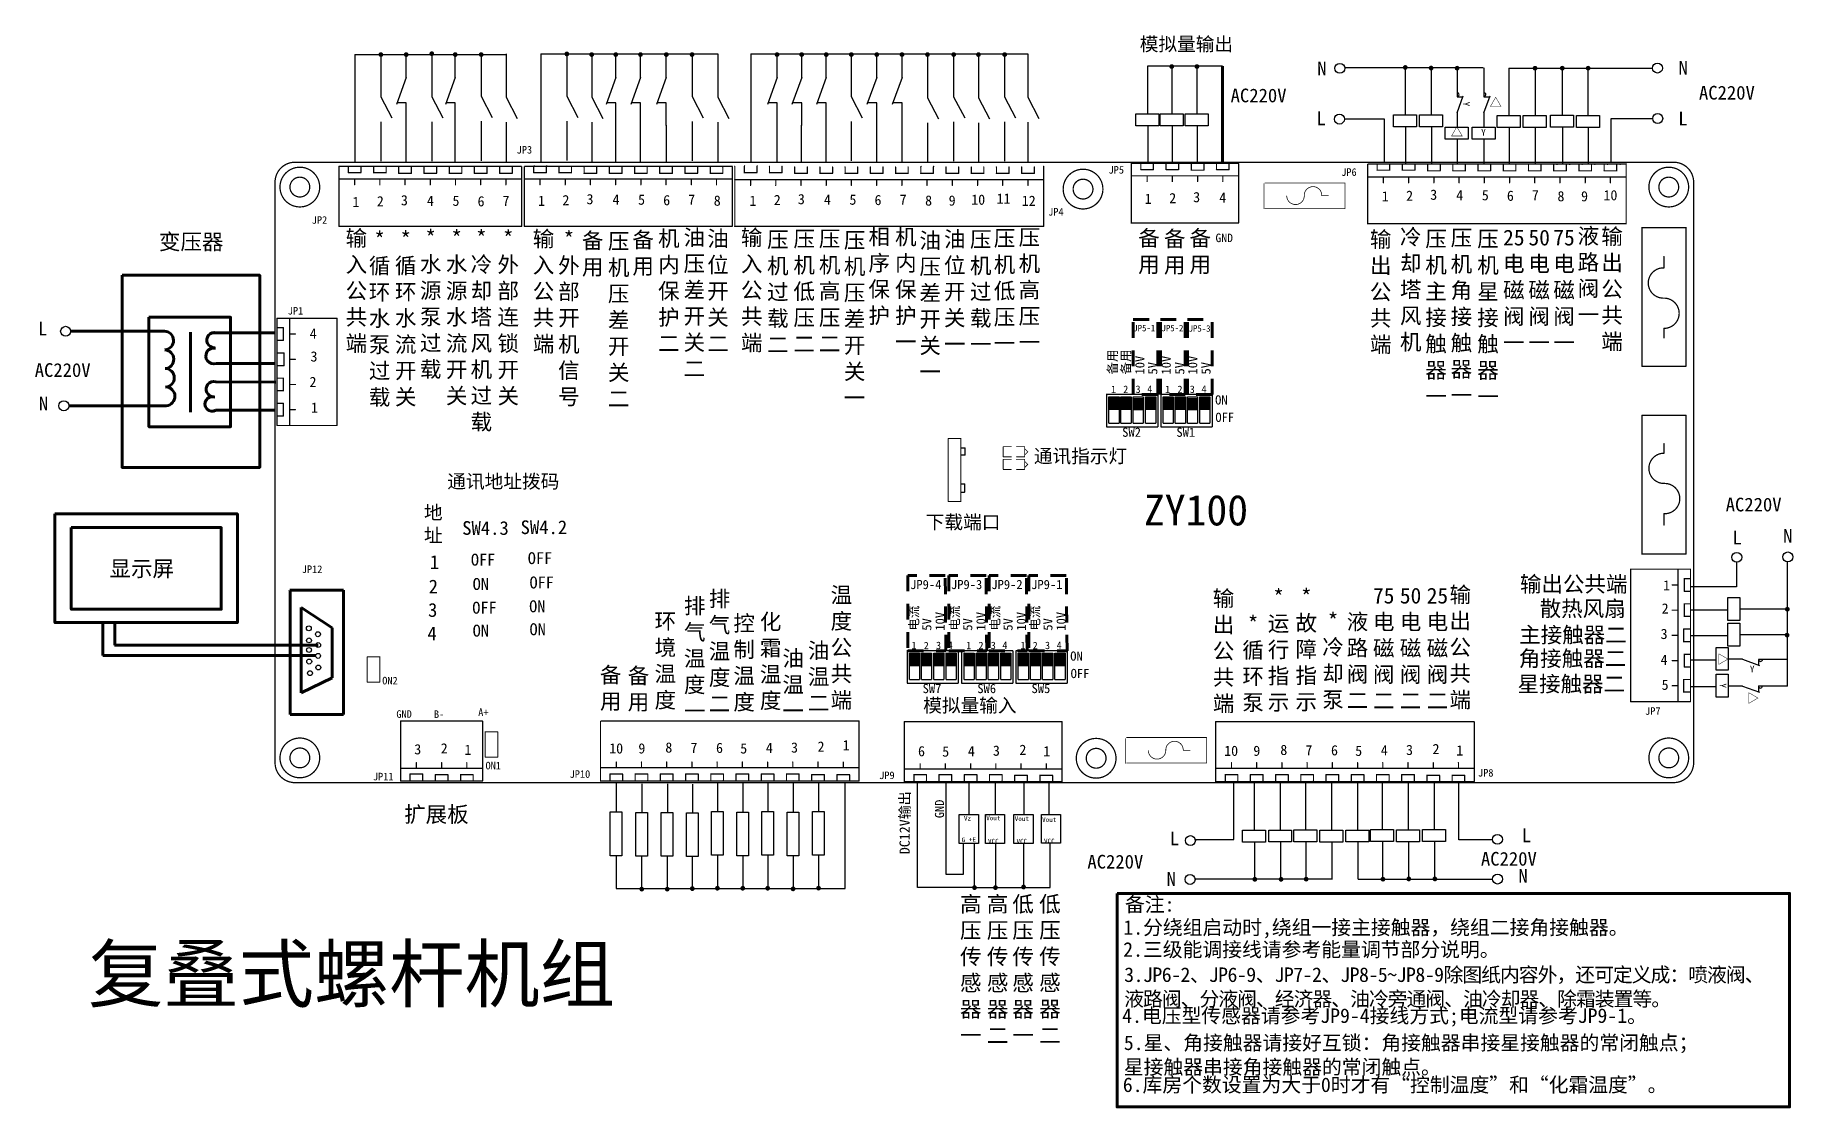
# Model space of a CAD drawing. Extents: x -2.3 to 11.7, y 28.4 to 36.9.
import ezdxf
from ezdxf.enums import TextEntityAlignment as Align

# ---------------------------------------------------------------- set-up
doc = ezdxf.new("R2010")
doc.units = 0
doc.header["$MEASUREMENT"] = 0
doc.linetypes.add('ACAD_ISO07W100', pattern=[3, 0, -3])
doc.linetypes.add('HIDDEN2', pattern=[0.1875, 0.125, -0.0625])
doc.layers.get('0').update_dxf_attribs({"linetype": 'CONTINUOUS'})
for name, color, linetype in [('BOTTOMSOLDER', 250, 'CONTINUOUS'), ('instruction', 7, 'CONTINUOUS'), ('KEEPOUTLAYER', 250, 'CONTINUOUS'), ('MECHANICAL1', 251, 'CONTINUOUS'), ('TOPOVERLAY', 250, 'CONTINUOUS')]:
    doc.layers.add(name, color=color, linetype=linetype)
doc.styles.add('宋体', font='')
doc.styles.get('宋体').set_extended_font_data('SimSun')

msp = doc.modelspace()

# ---------------------------------------------------------------- texts
at = {"linetype": 'ACAD_ISO07W100'}
for rotation, p in [(270, (9.044, 36.341)), (359.9192, (11.32, 31.814)), (269.9192, (11.079, 31.727))]:
    msp.add_text('Y', height=0.0532, rotation=rotation, dxfattribs=at).set_placement(p)
msp.add_text('Y', height=0.0532, dxfattribs=at).set_placement((9.189, 36.071))
at = {"linetype": 'ACAD_ISO07W100', "style": '宋体'}
for s, height, p in [('JP5-1', 0.0511, (6.43, 34.52)), ('JP5-2', 0.0511, (6.654, 34.52)), ('JP5-3', 0.0511, (6.869, 34.517)), ('ON', 0.073, (7.079, 33.939)), ('OFF', 0.073, (7.081, 33.801)), ('SW2', 0.073, (6.342, 33.683)), ('SW1', 0.073, (6.772, 33.683)), ('JP9-4', 0.073, (4.66, 32.475)), ('JP9-3', 0.073, (4.984, 32.475)), ('JP9-2', 0.073, (5.304, 32.475)), ('JP9-1', 0.073, (5.62, 32.475)), ('ON', 0.073, (5.93, 31.907)), ('OFF', 0.073, (5.933, 31.769)), ('SW7', 0.073, (4.759, 31.65)), ('SW6', 0.073, (5.193, 31.65)), ('SW5', 0.073, (5.623, 31.65))]:
    msp.add_text(s, height=height, dxfattribs=at).set_placement(p)
for s, p in [('备用', (6.301, 34.177)), ('备用', (6.407, 34.177)), ('10V', (6.518, 34.177)), ('10V', (6.727, 34.177)), ('10V', (6.937, 34.177)), ('5V', (6.621, 34.177)), ('5V', (6.835, 34.177)), ('5V', (7.043, 34.177)), ('电流', (4.726, 32.145)), ('电流', (5.05, 32.145)), ('电流', (5.37, 32.145)), ('电流', (5.686, 32.145)), ('5V', (4.829, 32.145)), ('10V', (4.934, 32.145)), ('5V', (5.153, 32.145)), ('10V', (5.258, 32.145)), ('5V', (5.473, 32.145)), ('10V', (5.578, 32.145)), ('5V', (5.789, 32.145)), ('10V', (5.894, 32.145))]:
    msp.add_text(s, height=0.073, rotation=90, dxfattribs=at).set_placement(p)
at = {"linetype": 'ACAD_ISO07W100'}
for s, p in [('1', (6.293, 34.089)), ('2', (6.39, 34.089)), ('3', (6.488, 34.09)), ('4', (6.581, 34.091)), ('1', (6.723, 34.089)), ('2', (6.82, 34.089)), ('3', (6.918, 34.09)), ('4', (7.011, 34.091)), ('1', (4.711, 32.057)), ('2', (4.808, 32.057)), ('3', (4.906, 32.058)), ('4', (4.999, 32.059)), ('1', (5.145, 32.057)), ('2', (5.242, 32.057)), ('3', (5.34, 32.058)), ('4', (5.432, 32.059)), ('1', (5.575, 32.057)), ('2', (5.672, 32.057)), ('3', (5.77, 32.058)), ('4', (5.862, 32.059))]:
    msp.add_text(s, height=0.059, dxfattribs=at).set_placement(p, align=Align.TOP_RIGHT)
at = {"layer": 'BOTTOMSOLDER', "color": 0, "linetype": 'Continuous'}
for s, insert, char_height, width, attachment_point in [('{\\fSimSun|b0|i0|c134|p54;模拟量输出}', (6.481, 36.853), 0.10857, 1.0193, 1), ('N', (7.889, 36.66), 0.109, 0.0368, 1), ('N', (10.754, 36.665), 0.109, 0.0368, 1), ('AC220V', (7.202, 36.445), 0.1086, 0.0368, 1), ('AC220V', (10.916, 36.467), 0.1086, 0.0368, 1), ('L', (7.883, 36.264), 0.109, 0.0368, 1), ('{\\fArial|b0|i0|c0|p34;\\H0.875x;△}', (9.256, 36.371), 0.08068, 0.02734, 1), ('L', (10.752, 36.262), 0.109, 0.0368, 1), ('{\\fArial|b0|i0|c0|p34;\\H0.875x;△}', (8.948, 36.137), 0.08068, 0.02734, 1), ('{\\fSimSun|b0|i0|c134|p54;变压器}', (-1.297, 35.293), 0.125, 0.81167, 1), ('{\\fSimSun|b0|i0|c134|p54;输入公共端}', (0.269, 35.321), 0.125, 0.0368, 2), ('{\\fSimSun|b0|i0|c134|p54;*循环\\P水泵过载}', (0.453, 35.31), 0.125, 0.0368, 2), ('{\\fSimSun|b0|i0|c134|p54;*\\P循环\\P水流开关}', (0.66, 35.312), 0.125, 0.0368, 2), ('{\\fSimSun|b0|i0|c134|p54;*\\P水源泵过载}', (0.858, 35.323), 0.125, 0.0368, 2), ('{\\fSimSun|b0|i0|c134|p54;*\\P水源水流开关}', (1.064, 35.321), 0.125, 0.0368, 2), ('{\\fSimSun|b0|i0|c134|p54;*冷却塔风机过载}', (1.26, 35.322), 0.125, 0.0368, 2), ('{\\fSimSun|b0|i0|c134|p54;*外部连锁开关}', (1.473, 35.32), 0.125, 0.0368, 2), ('{\\fSimSun|b0|i0|c134|p54;输入公共端}', (1.753, 35.316), 0.125, 0.0368, 2), ('{\\fSimSun|b0|i0|c134|p54;*外部开机信号}', (1.954, 35.314), 0.125, 0.0368, 2), ('{\\fSimSun|b0|i0|c134|p54;备用}', (2.143, 35.302), 0.125, 0.0368, 2), ('{\\fSimSun|b0|i0|c134|p54;压机压差开关二}', (2.349, 35.297), 0.125, 0.0368, 2), ('{\\fSimSun|b0|i0|c134|p54;备用}', (2.543, 35.308), 0.125, 0.0368, 2), ('{\\fSimSun|b0|i0|c134|p54;机内保护二}', (2.747, 35.319), 0.125, 0.0368, 2), ('{\\fSimSun|b0|i0|c134|p54;油压差开关二}', (2.949, 35.328), 0.125, 0.0368, 2), ('{\\fSimSun|b0|i0|c134|p54;油位开关二}', (3.137, 35.318), 0.125, 0.0368, 2), ('{\\fSimSun|b0|i0|c134|p54;输入公共端}', (3.404, 35.326), 0.125, 0.0368, 2), ('{\\fSimSun|b0|i0|c134|p54;压机过载二}', (3.611, 35.31), 0.125, 0.0368, 2), ('{\\fSimSun|b0|i0|c134|p54;压机低压二}', (3.82, 35.316), 0.125, 0.0368, 2), ('{\\fSimSun|b0|i0|c134|p54;压机高压二}', (4.022, 35.317), 0.125, 0.0368, 2), ('{\\fSimSun|b0|i0|c134|p54;压机压差开关一}', (4.22, 35.305), 0.125, 0.0368, 2), ('{\\fSimSun|b0|i0|c134|p54;相序保护}', (4.415, 35.333), 0.125, 0.0368, 2), ('{\\fSimSun|b0|i0|c134|p54;机内保护一}', (4.626, 35.332), 0.125, 0.0368, 2), ('{\\fSimSun|b0|i0|c134|p54;油压差开关一}', (4.819, 35.303), 0.125, 0.0368, 2), ('{\\fSimSun|b0|i0|c134|p54;油位开关一}', (5.014, 35.314), 0.125, 0.0368, 2), ('{\\fSimSun|b0|i0|c134|p54;压机过载一}', (5.22, 35.312), 0.125, 0.0368, 2), ('{\\fSimSun|b0|i0|c134|p54;压机低压一}', (5.409, 35.321), 0.125, 0.0368, 2), ('{\\fSimSun|b0|i0|c134|p54;压机高压一}', (5.606, 35.328), 0.125, 0.0368, 2), ('{\\fSimSun|b0|i0|c134|p54;备用}', (6.469, 35.321), 0.125, 0.0368, 1), ('{\\fSimSun|b0|i0|c134|p54;备用}', (6.673, 35.317), 0.125, 0.0368, 1), ('{\\fSimSun|b0|i0|c134|p54;备用}', (6.876, 35.321), 0.125, 0.0368, 1), ('{\\fSimSun|b0|i0|c134|p54;输出公共端}', (8.392, 35.312), 0.125, 0.0368, 2), ('{\\fSimSun|b0|i0|c134|p54;冷却塔风机}', (8.63, 35.331), 0.125, 0.0368, 2), ('{\\fSimSun|b0|i0|c134|p54;压机主接触器一}', (8.831, 35.316), 0.125, 0.0368, 2), ('{\\fSimSun|b0|i0|c134|p54;压机角接触器一}', (9.032, 35.324), 0.125, 0.0368, 2), ('{\\fSimSun|b0|i0|c134|p54;压机星接触器一}', (9.243, 35.315), 0.125, 0.0368, 2), ('{\\fSimSun|b0|i0|c134|p6;25电磁阀一}', (9.448, 35.326), 0.125, 0.0368, 2), ('{\\fSimSun|b0|i0|c134|p6;50电磁阀一}', (9.649, 35.326), 0.125, 0.0368, 2), ('{\\fSimSun|b0|i0|c134|p6;75电磁阀一}', (9.846, 35.326), 0.125, 0.0368, 2), ('{\\fSimSun|b0|i0|c134|p54;液路阀\\P一}', (10.039, 35.339), 0.125, 0.0368, 2), ('{\\fSimSun|b0|i0|c134|p54;输出公共端}', (10.227, 35.335), 0.125, 0.0368, 2), ('L', (-2.256, 34.596), 0.109, 0.0368, 1), ('AC220V', (-2.282, 34.267), 0.1086, 0.0368, 1), ('N', (-2.249, 34.001), 0.109, 0.0368, 1), ('{\\fSimSun|b0|i0|c134|p54;通讯指示灯}', (5.641, 33.585), 0.10857, 0.79605, 1), ('{\\fSimSun|b0|i0|c134|p54;通讯地址拨码}', (0.99, 33.384), 0.10857, 1.0193, 1), ('AC220V', (11.128, 33.2), 0.1086, 0.0368, 1), ('{\\fSimSun|b0|i0|c134|p54;地址}', (0.805, 33.137), 0.10857, 0.0368, 1), ('{\\fSimSun|b0|i0|c134|p54;下载端口}', (4.784, 33.061), 0.10857, 0.61477, 1), ('L', (11.182, 32.938), 0.109, 0.0368, 1), ('N', (11.584, 32.951), 0.109, 0.0368, 1), ('{\\fSimSun|b0|i0|c134|p54;显示屏}', (-1.689, 32.7), 0.125, 0.81167, 1), ('1', (0.851, 32.744), 0.109, 0.0368, 1), ('2', (0.842, 32.55), 0.109, 0.0368, 1), ('{\\fSimSun|b0|i0|c134|p54;排气温度二}', (3.149, 31.503), 0.125, 0.0368, 8), ('{\\fSimSun|b0|i0|c134|p54;温度公共端}', (4.115, 31.519), 0.125, 0.0368, 8), ('{\\fSimSun|b0|i0|c134|p54;输出公共端}', (7.146, 31.491), 0.125, 0.0368, 8), ('{\\fSimSun|b0|i0|c134|p54;*\\P运行指示}', (7.582, 31.502), 0.125, 0.0368, 8), ('{\\fSimSun|b0|i0|c134|p54;*\\P故障指示}', (7.802, 31.505), 0.125, 0.0368, 8), ('{\\fSimSun|b0|i0|c134|p54;75电磁阀二}', (8.416, 31.527), 0.125, 0.0368, 8), ('{\\fSimSun|b0|i0|c134|p54;50电磁阀二}', (8.629, 31.527), 0.125, 0.0368, 8), ('{\\fSimSun|b0|i0|c134|p54;25电磁阀二}', (8.842, 31.527), 0.125, 0.0368, 8), ('{\\fSimSun|b0|i0|c134|p54;输出公共端}', (9.023, 31.521), 0.125, 0.0368, 8), ('{\\fSimSun|b0|i0|c134|p54;输出公共端}', (10.349, 32.508), 0.125, 0.96663, 6), ('3', (0.837, 32.364), 0.109, 0.0368, 1), ('{\\fSimSun|b0|i0|c134|p54;排气温度一}', (2.952, 31.446), 0.125, 0.0368, 8), ('{\\fSimSun|b0|i0|c134|p54; 散热风扇}', (10.335, 32.314), 0.125, 0.96663, 6), ('{\\fSimSun|b0|i0|c134|p54;环境温度}', (2.719, 31.519), 0.125, 0.0368, 8), ('{\\fSimSun|b0|i0|c134|p54;控制温度}', (3.344, 31.503), 0.125, 0.0368, 8), ('{\\fSimSun|b0|i0|c134|p54;化霜温度}', (3.554, 31.515), 0.125, 0.0368, 8), ('{\\fSimSun|b0|i0|c134|p54;*\\P循环泵}', (7.38, 31.499), 0.125, 0.0368, 8), ('{\\fSimSun|b0|i0|c134|p54;*\\P冷却泵}', (8.014, 31.522), 0.125, 0.0368, 8), ('{\\fSimSun|b0|i0|c134|p54;液路阀二}', (8.208, 31.529), 0.125, 0.0368, 8), ('4', (0.832, 32.177), 0.109, 0.0368, 1), ('{\\fSimSun|b0|i0|c134|p54;油温二}', (3.935, 31.509), 0.125, 0.0368, 8), ('{\\fSimSun|b0|i0|c134|p54;主接触器二}', (10.343, 32.105), 0.125, 0.96663, 6), ('{\\fSimSun|b0|i0|c134|p54;油温一}', (3.733, 31.447), 0.125, 0.0368, 8), ('{\\fSimSun|b0|i0|c134|p54;角接触器二}', (10.339, 31.917), 0.125, 0.96663, 6), ('{\\fSimSun|b0|i0|c134|p54;备用}', (2.286, 31.509), 0.125, 0.0368, 8), ('{\\fSimSun|b0|i0|c134|p54;备用}', (2.506, 31.503), 0.125, 0.0368, 8), ('{\\fSimSun|b0|i0|c134|p54;星接触器二}', (10.33, 31.716), 0.125, 0.96663, 6), ('{\\fSimSun|b0|i0|c134|p54;模拟量输入}', (4.764, 31.607), 0.10857, 1.0193, 1), ('{\\fSimSun|b0|i0|c134|p54;扩展板}', (0.648, 30.751), 0.125, 0.81167, 1), ('L', (6.72, 30.552), 0.109, 0.0368, 1), ('L', (9.511, 30.576), 0.109, 0.0368, 1), ('AC220V', (9.187, 30.39), 0.1086, 0.0368, 1), ('AC220V', (6.066, 30.367), 0.1086, 0.0368, 1), ('N', (9.484, 30.255), 0.109, 0.0368, 1), ('N', (6.694, 30.23), 0.109, 0.0368, 1), ('{\\fSimSun|b0|i0|c134|p54;高压传感器一}', (5.056, 30.039), 0.125, 0.0368, 1), ('{\\fSimSun|b0|i0|c134|p54;高压传感器二}', (5.269, 30.039), 0.125, 0.0368, 1), ('{\\fSimSun|b0|i0|c134|p54;低压传感器一}', (5.471, 30.039), 0.125, 0.0368, 1), ('{\\fSimSun|b0|i0|c134|p54;低压传感器二}', (5.684, 30.04), 0.125, 0.0368, 1), ('{\\fSimSun|b0|i0|c134|p54;备注:}', (6.364, 30.032), 0.1152, 4.23245, 1), ('{\\fSimSun|b0|i0|c134|p54;1.分绕组启动时,绕组一接主接触器，绕组二接角接触器。}', (6.351, 29.849), 0.1152, 4.23245, 1), ('\\pt2.1878,11.814;{\\fSimSun|b0|i0|c134|p54;复叠式螺杆机组}', (-1.858, 29.642), 0.43757, 5.04011, 1), ('{\\fSimSun|b0|i0|c134|p54;2.三级能调接线请参考能量调节部分说明。}', (6.35, 29.674), 0.1152, 4.21697, 1), ('{\\fSimSun|b0|i0|c134|p54;\\T0.95;3.JP6-2、JP6-9、JP7-2、JP8-5~JP8-9除图纸内容外，还可定义成：喷液阀、液路阀、分液阀、经济器、油冷旁通阀、油冷却器、除霜装置等。}', (6.358, 29.474), 0.1152, 5.15942, 1), ('{\\fSimSun|b0|i0|c134|p54;4.电压型传感器请参考JP9-4接线方式;电流型请参考JP9-1。}', (6.342, 29.149), 0.1152, 4.3466, 1), ('{\\fSimSun|b0|i0|c134|p54;5.星、角接触器请接好互锁：角接触器串接星接触器的常闭触点；星接触器串接角接触器的常闭触点。}', (6.355, 28.934), 0.1152, 4.68902, 1), ('{\\fSimSun|b0|i0|c134|p54;6.库房个数设置为大于0时才有“控制温度”和“化霜温度”。}', (6.347, 28.601), 0.1152, 5.13267, 1)]:
    msp.add_mtext(s, dxfattribs=dict(at, insert=insert, char_height=char_height, width=width, attachment_point=attachment_point))
at = {"layer": 'BOTTOMSOLDER', "color": 0, "linetype": 'Continuous', "char_height": 0.1086, "width": 0.0368, "attachment_point": 1, "style": '宋体'}
for s, insert in [('SW4.3', (1.108, 33.014)), ('SW4.2', (1.571, 33.02))]:
    msp.add_mtext(s, dxfattribs=dict(at, insert=insert))
at = {"layer": 'BOTTOMSOLDER', "color": 0, "linetype": 'Continuous', "attachment_point": 1}
for s, insert, char_height, width, rotation in [('{\\fArial|b0|i0|c0|p34;\\H0.875x;△}', (11.141, 31.968), 0.08068, 0.02734, 269.9192), ('{\\fArial|b0|i0|c0|p34;\\H0.875x;△}', (11.379, 31.659), 0.08068, 0.02734, 269.9192), ('{\\fSimSun|b0|i0|c134|p54;DC12V输出}', (4.576, 30.372), 0.08143, 0.56446, 90)]:
    msp.add_mtext(s, dxfattribs=dict(at, insert=insert, char_height=char_height, width=width, rotation=rotation))
at = {"layer": 'TOPOVERLAY', "color": 0}
for s, height, p in [('JP3', 0.06, (1.54, 35.93)), ('JP5', 0.06, (6.234, 35.771)), ('JP6', 0.06, (8.079, 35.753)), ('1 ', 0.081, (0.238, 35.506)), ('2', 0.081, (0.431, 35.511)), ('3', 0.081, (0.622, 35.519)), ('4', 0.081, (0.828, 35.515)), ('5', 0.081, (1.031, 35.515)), ('6', 0.081, (1.23, 35.511)), ('7', 0.081, (1.428, 35.515)), ('1 ', 0.081, (1.71, 35.515)), ('2', 0.081, (1.903, 35.52)), ('3', 0.081, (2.094, 35.528)), ('4', 0.081, (2.3, 35.524)), ('5', 0.081, (2.503, 35.524)), ('6', 0.081, (2.702, 35.52)), ('7', 0.081, (2.9, 35.524)), ('8', 0.081, (3.103, 35.516)), ('1 ', 0.081, (3.386, 35.515)), ('2', 0.081, (3.579, 35.521)), ('3', 0.081, (3.77, 35.528)), ('4', 0.081, (3.977, 35.524)), ('5', 0.081, (4.179, 35.524)), ('6', 0.081, (4.378, 35.521)), ('7', 0.081, (4.577, 35.524)), ('8', 0.081, (4.779, 35.517)), ('9', 0.081, (4.966, 35.517)), ('10', 0.081, (5.145, 35.524)), ('11', 0.081, (5.346, 35.532)), ('12', 0.081, (5.546, 35.515)), ('1 ', 0.081, (6.521, 35.531)), ('2', 0.081, (6.715, 35.536)), ('3', 0.081, (6.905, 35.544)), ('4', 0.081, (7.112, 35.54)), ('1 ', 0.081, (8.401, 35.55)), ('2', 0.081, (8.594, 35.555)), ('3', 0.081, (8.785, 35.563)), ('4', 0.081, (8.991, 35.559)), ('5', 0.081, (9.194, 35.559)), ('6', 0.081, (9.393, 35.555)), ('7', 0.081, (9.591, 35.559)), ('8', 0.081, (9.794, 35.551)), ('9', 0.081, (9.981, 35.551)), ('10', 0.081, (10.159, 35.559)), ('JP4', 0.06, (5.755, 35.438)), ('GND', 0.0678, (7.082, 35.227)), ('4', 0.081, (-0.101, 34.461)), ('3', 0.081, (-0.095, 34.28)), ('2', 0.081, (-0.103, 34.078)), ('1', 0.081, (-0.091, 33.874)), ('ZY100', 0.243, (6.514, 32.98)), ('JP12', 0.06, (-0.164, 32.603)), ('1 ', 0.081, (10.632, 32.464)), ('2', 0.081, (10.62, 32.281)), ('3', 0.081, (10.612, 32.079)), ('4', 0.081, (10.612, 31.874)), ('5', 0.081, (10.62, 31.676)), ('JP7', 0.06, (10.489, 31.478)), ('3', 0.081, (0.728, 31.164)), ('2', 0.081, (0.938, 31.171)), ('1 ', 0.081, (1.126, 31.16)), ('10', 0.081, (2.274, 31.171)), ('9', 0.081, (2.505, 31.171)), ('8', 0.081, (2.719, 31.178)), ('7', 0.081, (2.918, 31.175)), ('6', 0.081, (3.121, 31.175)), ('5', 0.081, (3.313, 31.171)), ('4', 0.081, (3.516, 31.175)), ('3', 0.081, (3.716, 31.178)), ('2', 0.081, (3.926, 31.185)), ('1 ', 0.081, (4.125, 31.196)), ('6', 0.081, (4.723, 31.149)), ('5', 0.081, (4.915, 31.146)), ('4', 0.081, (5.118, 31.149)), ('3', 0.081, (5.317, 31.153)), ('2', 0.081, (5.527, 31.16)), ('1 ', 0.081, (5.716, 31.149)), ('10', 0.081, (7.151, 31.152)), ('9', 0.081, (7.382, 31.152)), ('8', 0.081, (7.596, 31.159)), ('7', 0.081, (7.795, 31.156)), ('6', 0.081, (7.998, 31.156)), ('5', 0.081, (8.19, 31.152)), ('4', 0.081, (8.393, 31.156)), ('3', 0.081, (8.593, 31.159)), ('2', 0.081, (8.803, 31.166)), ('1 ', 0.081, (8.991, 31.155)), ('JP11', 0.06, (0.4, 30.958)), ('JP10', 0.06, (1.96, 30.978)), ('JP9', 0.06, (4.415, 30.968)), ('JP8', 0.06, (9.164, 30.988)), ('Vz', 0.036, (5.087, 30.639)), ('Vout', 0.036, (5.264, 30.641)), ('Vout', 0.036, (5.49, 30.636)), ('Vout', 0.036, (5.707, 30.628)), ('G', 0.036, (5.069, 30.468)), ('+E', 0.036, (5.127, 30.471)), ('VCC', 0.036, (5.278, 30.458)), ('VCC', 0.036, (5.504, 30.458)), ('VCC', 0.036, (5.722, 30.459))]:
    msp.add_text(s, height=height, dxfattribs=at).set_placement(p)
for s, height, rotation, p in [('JP2', 0.06, 360, (-0.085, 35.373)), ('JP1', 0.06, 360, (-0.275, 34.653)), ('GND', 0.06, 360, (0.586, 31.454)), ('B-', 0.06, 360, (0.884, 31.453)), ('A+', 0.06, 360, (1.235, 31.468)), ('GND', 0.072, 90, (4.929, 30.658))]:
    msp.add_text(s, height=height, rotation=rotation, dxfattribs=at).set_placement(p)
at = {"layer": 'TOPOVERLAY', "color": 0, "style": '宋体'}
for s, p in [('OFF', (1.177, 32.661)), ('OFF', (1.628, 32.673)), ('ON', (1.191, 32.468)), ('OFF', (1.642, 32.48)), ('OFF', (1.188, 32.28)), ('ON', (1.639, 32.291)), ('ON', (1.642, 32.109)), ('ON', (1.191, 32.098))]:
    msp.add_text(s, height=0.0948, dxfattribs=at).set_placement(p)
for s, p in [('ON2', (0.474, 31.719)), ('ON1', (1.293, 31.045))]:
    msp.add_text(s, height=0.06, rotation=360, dxfattribs=at).set_placement(p)

# ---------------------------------------------------------------- blocks, each defined once
blk = doc.blocks.new('常闭2')
at = {"color": 0}
for p, q in [((1.28, 7.79), (1.28, 5.04)), ((1.28, 1.9), (2.48, 5.21)), ((1.28, 5.04), (2.42, 5.04)), ((1.28, 1.9), (1.28, -0.93))]:
    blk.add_line(p, q, dxfattribs=at)

# ---------------------------------------------------------------- hatches: boundary and pattern name
h = msp.add_hatch(color=256)
edge = h.paths.add_edge_path()
edge.add_arc((0.463, 36.715), 0.0189, 180, 540)
h = msp.add_hatch(color=256)
edge = h.paths.add_edge_path()
edge.add_arc((0.664, 36.715), 0.0189, 180, 540)
h = msp.add_hatch(color=256)
edge = h.paths.add_edge_path()
edge.add_arc((0.867, 36.722), 0.0189, 180, 540)
h = msp.add_hatch(color=256)
edge = h.paths.add_edge_path()
edge.add_arc((1.053, 36.715), 0.0189, 180, 540)
h = msp.add_hatch(color=256)
edge = h.paths.add_edge_path()
edge.add_arc((1.259, 36.715), 0.0189, 180, 540)
h = msp.add_hatch(color=256)
edge = h.paths.add_edge_path()
edge.add_arc((1.938, 36.72), 0.0189, 180, 540)
h = msp.add_hatch(color=256)
edge = h.paths.add_edge_path()
edge.add_arc((2.135, 36.715), 0.0189, 180, 540)
h = msp.add_hatch(color=256)
edge = h.paths.add_edge_path()
edge.add_arc((2.326, 36.715), 0.0189, 180, 540)
h = msp.add_hatch(color=256)
edge = h.paths.add_edge_path()
edge.add_arc((2.522, 36.715), 0.0189, 180, 540)
h = msp.add_hatch(color=256)
edge = h.paths.add_edge_path()
edge.add_arc((2.727, 36.715), 0.0189, 180, 540)
h = msp.add_hatch(color=256)
edge = h.paths.add_edge_path()
edge.add_arc((2.931, 36.715), 0.0189, 180, 540)
h = msp.add_hatch(color=256)
edge = h.paths.add_edge_path()
edge.add_arc((3.605, 36.715), 0.0189, 180, 540)
h = msp.add_hatch(color=256)
edge = h.paths.add_edge_path()
edge.add_arc((3.8, 36.715), 0.0189, 180, 540)
h = msp.add_hatch(color=256)
edge = h.paths.add_edge_path()
edge.add_arc((3.995, 36.715), 0.0189, 180, 540)
h = msp.add_hatch(color=256)
edge = h.paths.add_edge_path()
edge.add_arc((4.194, 36.715), 0.0189, 180, 540)
h = msp.add_hatch(color=256)
edge = h.paths.add_edge_path()
edge.add_arc((4.396, 36.715), 0.0189, 180, 540)
h = msp.add_hatch(color=256)
edge = h.paths.add_edge_path()
edge.add_arc((4.596, 36.715), 0.0189, 180, 540)
h = msp.add_hatch(color=256)
edge = h.paths.add_edge_path()
edge.add_arc((4.798, 36.715), 0.0189, 180, 540)
h = msp.add_hatch(color=256)
edge = h.paths.add_edge_path()
edge.add_arc((5.006, 36.715), 0.0189, 180, 540)
h = msp.add_hatch(color=256)
edge = h.paths.add_edge_path()
edge.add_arc((5.202, 36.715), 0.0189, 180, 540)
h = msp.add_hatch(color=256)
edge = h.paths.add_edge_path()
edge.add_arc((5.41, 36.715), 0.0189, 180, 540)
h = msp.add_hatch(color=256)
edge = h.paths.add_edge_path()
edge.add_arc((6.735, 36.62), 0.0189, 180, 540)
h = msp.add_hatch(color=256)
edge = h.paths.add_edge_path()
edge.add_arc((6.935, 36.62), 0.0189, 180, 540)
h = msp.add_hatch(color=256)
edge = h.paths.add_edge_path()
edge.add_arc((8.587, 36.613), 0.0189, 180, 540)
h = msp.add_hatch(color=256)
edge = h.paths.add_edge_path()
edge.add_arc((8.792, 36.608), 0.0189, 180, 540)
h = msp.add_hatch(color=256)
edge = h.paths.add_edge_path()
edge.add_arc((8.998, 36.607), 0.0189, 180, 540)
h = msp.add_hatch(color=256)
edge = h.paths.add_edge_path()
edge.add_arc((9.616, 36.607), 0.0189, 180, 540)
h = msp.add_hatch(color=256)
edge = h.paths.add_edge_path()
edge.add_arc((9.832, 36.607), 0.0189, 180, 540)
h = msp.add_hatch(color=256)
edge = h.paths.add_edge_path()
edge.add_arc((10.037, 36.607), 0.0189, 180, 540)
for points in [[(6.235, 33.993), (6.315, 33.993), (6.315, 33.895), (6.235, 33.895)], [(6.333, 33.993), (6.413, 33.993), (6.413, 33.895), (6.333, 33.895)], [(6.429, 33.992), (6.509, 33.992), (6.509, 33.894), (6.429, 33.894)], [(6.527, 33.993), (6.607, 33.993), (6.607, 33.895), (6.527, 33.895)], [(6.665, 33.993), (6.745, 33.993), (6.745, 33.895), (6.665, 33.895)], [(6.763, 33.993), (6.843, 33.993), (6.843, 33.895), (6.763, 33.895)], [(6.859, 33.992), (6.939, 33.992), (6.939, 33.894), (6.859, 33.894)], [(6.957, 33.993), (7.037, 33.993), (7.037, 33.895), (6.957, 33.895)], [(4.653, 31.961), (4.733, 31.961), (4.733, 31.863), (4.653, 31.863)], [(4.751, 31.961), (4.831, 31.961), (4.831, 31.863), (4.751, 31.863)], [(4.847, 31.96), (4.927, 31.96), (4.927, 31.862), (4.847, 31.862)], [(4.945, 31.961), (5.025, 31.961), (5.025, 31.863), (4.945, 31.863)], [(5.087, 31.961), (5.167, 31.961), (5.167, 31.863), (5.087, 31.863)], [(5.185, 31.961), (5.265, 31.961), (5.265, 31.863), (5.185, 31.863)], [(5.28, 31.96), (5.361, 31.96), (5.361, 31.862), (5.28, 31.862)], [(5.379, 31.961), (5.459, 31.961), (5.459, 31.863), (5.379, 31.863)], [(5.517, 31.961), (5.597, 31.961), (5.597, 31.863), (5.517, 31.863)], [(5.615, 31.961), (5.695, 31.961), (5.695, 31.863), (5.615, 31.863)], [(5.71, 31.96), (5.79, 31.96), (5.79, 31.862), (5.71, 31.862)], [(5.809, 31.961), (5.889, 31.961), (5.889, 31.863), (5.809, 31.863)]]:
    msp.add_hatch(color=256).paths.add_polyline_path(points)
h = msp.add_hatch(color=256)
edge = h.paths.add_edge_path()
edge.add_arc((11.617, 32.315), 0.0189, 180, 540)
h = msp.add_hatch(color=256)
edge = h.paths.add_edge_path()
edge.add_arc((11.615, 32.11), 0.0189, 180, 540)
h = msp.add_hatch(color=256)
edge = h.paths.add_edge_path()
edge.add_arc((2.532, 30.095), 0.0189, 180, 540)
h = msp.add_hatch(color=256)
edge = h.paths.add_edge_path()
edge.add_arc((2.734, 30.095), 0.0189, 180, 540)
h = msp.add_hatch(color=256)
edge = h.paths.add_edge_path()
edge.add_arc((2.933, 30.099), 0.0189, 180, 540)
h = msp.add_hatch(color=256)
edge = h.paths.add_edge_path()
edge.add_arc((3.132, 30.102), 0.0189, 180, 540)
h = msp.add_hatch(color=256)
edge = h.paths.add_edge_path()
edge.add_arc((3.333, 30.102), 0.0189, 180, 540)
h = msp.add_hatch(color=256)
edge = h.paths.add_edge_path()
edge.add_arc((3.531, 30.102), 0.0189, 180, 540)
h = msp.add_hatch(color=256)
edge = h.paths.add_edge_path()
edge.add_arc((3.732, 30.097), 0.0189, 180, 540)
h = msp.add_hatch(color=256)
edge = h.paths.add_edge_path()
edge.add_arc((3.934, 30.103), 0.0189, 180, 540)
h = msp.add_hatch(color=256)
edge = h.paths.add_edge_path()
edge.add_arc((5.171, 30.107), 0.0189, 180, 540)
h = msp.add_hatch(color=256)
edge = h.paths.add_edge_path()
edge.add_arc((5.337, 30.107), 0.0189, 180, 540)
h = msp.add_hatch(color=256)
edge = h.paths.add_edge_path()
edge.add_arc((5.56, 30.112), 0.0189, 180, 540)
h = msp.add_hatch(color=256)
edge = h.paths.add_edge_path()
edge.add_arc((7.394, 30.173), 0.0189, 180, 540)
h = msp.add_hatch(color=256)
edge = h.paths.add_edge_path()
edge.add_arc((7.602, 30.173), 0.0189, 180, 540)
h = msp.add_hatch(color=256)
edge = h.paths.add_edge_path()
edge.add_arc((7.801, 30.174), 0.0189, 180, 540)
h = msp.add_hatch(color=256)
edge = h.paths.add_edge_path()
edge.add_arc((8.41, 30.174), 0.0189, 180, 540)
h = msp.add_hatch(color=256)
edge = h.paths.add_edge_path()
edge.add_arc((8.615, 30.176), 0.0189, 180, 540)
h = msp.add_hatch(color=256)
edge = h.paths.add_edge_path()
edge.add_arc((8.822, 30.176), 0.0189, 180, 540)

# ---------------------------------------------------------------- linework, layer by layer
at = {"color": 0}
for p, q in [((8.998, 36.609), (8.998, 36.381)), ((9.209, 36.609), (9.209, 36.381)), ((8.998, 36.252), (9.047, 36.388)), ((9.209, 36.252), (9.259, 36.388)), ((8.998, 36.381), (9.045, 36.381)), ((8.998, 36.252), (8.998, 36.145)), ((9.209, 36.381), (9.256, 36.381)), ((9.209, 36.252), (9.209, 36.145)), ((11.261, 31.918), (11.153, 31.918)), ((11.261, 31.918), (11.396, 31.868)), ((11.617, 31.917), (11.389, 31.917)), ((11.389, 31.917), (11.389, 31.871)), ((11.26, 31.706), (11.153, 31.706)), ((11.26, 31.706), (11.396, 31.657)), ((11.617, 31.706), (11.389, 31.706)), ((11.389, 31.706), (11.389, 31.659))]:
    msp.add_line(p, q, dxfattribs=at)
for p, q in [((6.623, 34.018), (6.216, 34.018)), ((6.218, 34.018), (6.218, 33.762)), ((6.625, 34.018), (6.625, 33.762)), ((7.053, 34.018), (6.646, 34.018)), ((6.648, 34.018), (6.648, 33.762)), ((7.055, 34.018), (7.055, 33.762)), ((6.218, 33.762), (6.625, 33.762)), ((6.236, 33.791), (6.317, 33.791)), ((6.332, 33.791), (6.413, 33.791)), ((6.429, 33.791), (6.509, 33.791)), ((6.527, 33.791), (6.608, 33.791)), ((6.648, 33.762), (7.055, 33.762)), ((6.666, 33.791), (6.747, 33.791)), ((6.762, 33.791), (6.843, 33.791)), ((6.859, 33.791), (6.939, 33.791)), ((6.957, 33.791), (7.037, 33.791)), ((5.041, 31.986), (4.634, 31.986)), ((4.636, 31.986), (4.636, 31.73)), ((5.042, 31.986), (5.042, 31.73)), ((5.475, 31.986), (5.068, 31.986)), ((5.069, 31.986), (5.069, 31.73)), ((5.476, 31.986), (5.476, 31.73)), ((5.905, 31.986), (5.498, 31.986)), ((5.499, 31.986), (5.499, 31.73)), ((5.906, 31.986), (5.906, 31.73)), ((4.636, 31.73), (5.042, 31.73)), ((4.654, 31.759), (4.735, 31.759)), ((4.75, 31.759), (4.831, 31.759)), ((4.847, 31.759), (4.927, 31.759)), ((4.945, 31.759), (5.025, 31.759)), ((5.069, 31.73), (5.476, 31.73)), ((5.088, 31.759), (5.168, 31.759)), ((5.184, 31.759), (5.264, 31.759)), ((5.28, 31.759), (5.361, 31.759)), ((5.379, 31.759), (5.459, 31.759)), ((5.499, 31.73), (5.906, 31.73)), ((5.518, 31.759), (5.598, 31.759)), ((5.614, 31.759), (5.694, 31.759)), ((5.71, 31.759), (5.791, 31.759)), ((5.809, 31.759), (5.889, 31.759))]:
    msp.add_line(p, q)
for points in [[(6.236, 33.791), (6.236, 33.999), (6.317, 33.999), (6.317, 33.791)], [(6.332, 33.791), (6.332, 33.999), (6.413, 33.999), (6.413, 33.791)], [(6.429, 33.791), (6.429, 33.999), (6.509, 33.999), (6.509, 33.791)], [(6.527, 33.791), (6.527, 33.999), (6.608, 33.999), (6.608, 33.791)], [(6.666, 33.791), (6.666, 33.999), (6.747, 33.999), (6.747, 33.791)], [(6.762, 33.791), (6.762, 33.999), (6.843, 33.999), (6.843, 33.791)], [(6.859, 33.791), (6.859, 33.999), (6.939, 33.999), (6.939, 33.791)], [(6.957, 33.791), (6.957, 33.999), (7.037, 33.999), (7.037, 33.791)], [(4.654, 31.759), (4.654, 31.967), (4.735, 31.967), (4.735, 31.759)], [(4.75, 31.759), (4.75, 31.967), (4.831, 31.967), (4.831, 31.759)], [(4.847, 31.759), (4.847, 31.967), (4.927, 31.967), (4.927, 31.759)], [(4.945, 31.759), (4.945, 31.967), (5.025, 31.967), (5.025, 31.759)], [(5.088, 31.759), (5.088, 31.967), (5.168, 31.967), (5.168, 31.759)], [(5.184, 31.759), (5.184, 31.967), (5.264, 31.967), (5.264, 31.759)], [(5.28, 31.759), (5.28, 31.967), (5.361, 31.967), (5.361, 31.759)], [(5.379, 31.759), (5.379, 31.967), (5.459, 31.967), (5.459, 31.759)], [(5.518, 31.759), (5.518, 31.967), (5.598, 31.967), (5.598, 31.759)], [(5.614, 31.759), (5.614, 31.967), (5.694, 31.967), (5.694, 31.759)], [(5.71, 31.759), (5.71, 31.967), (5.791, 31.967), (5.791, 31.759)], [(5.809, 31.759), (5.809, 31.967), (5.889, 31.967), (5.889, 31.759)]]:
    msp.add_lwpolyline(points)
for centre, start, end in [((8.998, 36.397), 268.2631, 88.2631), ((9.21, 36.397), 268.2631, 88.2631), ((11.405, 31.917), 178.1824, 358.1824), ((11.404, 31.706), 178.1824, 358.1824)]:
    msp.add_arc(centre, 0.0157, start, end)
at = {"layer": 'BOTTOMSOLDER', "color": 0, "linetype": 'Continuous'}
for p, q in [((0.256, 36.716), (0.256, 35.861)), ((0.256, 36.716), (1.456, 36.716)), ((0.463, 36.724), (0.463, 36.38)), ((0.867, 36.724), (0.867, 36.38)), ((1.259, 36.729), (1.259, 36.385)), ((1.456, 36.721), (1.456, 36.378)), ((1.731, 36.721), (1.731, 35.861)), ((1.731, 36.721), (3.136, 36.721)), ((1.938, 36.729), (1.938, 36.385)), ((2.135, 36.721), (2.135, 36.378)), ((2.931, 36.726), (2.931, 36.383)), ((3.136, 36.721), (3.136, 36.378)), ((3.398, 36.721), (3.398, 35.861)), ((3.398, 36.721), (5.594, 36.721)), ((4.194, 36.726), (4.194, 36.383)), ((4.798, 36.716), (4.798, 36.373)), ((5.005, 36.724), (5.005, 36.38)), ((5.202, 36.716), (5.202, 36.373)), ((5.41, 36.724), (5.41, 36.38)), ((5.594, 36.721), (5.594, 36.378)), ((7.137, 36.623), (6.543, 36.622)), ((6.543, 36.622), (6.543, 36.245)), ((6.735, 36.622), (6.735, 36.245)), ((6.934, 36.622), (6.934, 36.245)), ((9.204, 36.61), (8.107, 36.61)), ((8.587, 36.615), (8.587, 36.238)), ((8.792, 36.613), (8.792, 36.236)), ((9.409, 36.608), (10.547, 36.608)), ((9.409, 36.608), (9.409, 36.231)), ((9.616, 36.609), (9.616, 36.232)), ((9.831, 36.61), (9.831, 36.233)), ((10.036, 36.609), (10.036, 36.232)), ((1.259, 36.385), (1.346, 36.217)), ((1.259, 36.385), (1.259, 36.385)), ((1.938, 36.385), (2.025, 36.217)), ((1.938, 36.385), (1.938, 36.385)), ((2.931, 36.383), (3.018, 36.214)), ((4.194, 36.383), (4.281, 36.214)), ((0.463, 36.38), (0.463, 36.38)), ((0.463, 36.38), (0.55, 36.212)), ((0.867, 36.38), (0.955, 36.212)), ((0.867, 36.38), (0.867, 36.38)), ((1.456, 36.378), (1.543, 36.209)), ((2.135, 36.378), (2.222, 36.209)), ((3.136, 36.378), (3.223, 36.209)), ((4.798, 36.373), (4.885, 36.204)), ((5.005, 36.38), (5.093, 36.212)), ((5.005, 36.38), (5.005, 36.38)), ((5.202, 36.373), (5.29, 36.204)), ((5.41, 36.38), (5.41, 36.38)), ((5.41, 36.38), (5.497, 36.212)), ((5.594, 36.378), (5.681, 36.209)), ((0.463, 36.181), (0.463, 35.869)), ((0.55, 36.212), (0.55, 36.212)), ((0.867, 36.181), (0.867, 35.869)), ((0.955, 36.212), (0.955, 36.212)), ((1.259, 36.186), (1.259, 35.873)), ((1.346, 36.217), (1.346, 36.217)), ((1.456, 36.178), (1.456, 35.866)), ((1.938, 36.186), (1.938, 35.874)), ((2.025, 36.217), (2.025, 36.217)), ((2.135, 36.178), (2.135, 35.866)), ((2.931, 36.183), (2.931, 35.871)), ((3.136, 36.178), (3.136, 35.866)), ((4.194, 36.183), (4.194, 35.871)), ((4.798, 36.173), (4.798, 35.861)), ((5.005, 36.181), (5.005, 35.869)), ((5.093, 36.212), (5.093, 36.212)), ((5.202, 36.173), (5.202, 35.861)), ((5.41, 36.181), (5.41, 35.869)), ((5.497, 36.212), (5.497, 36.212)), ((5.594, 36.178), (5.594, 35.866)), ((6.548, 35.857), (6.548, 36.147)), ((6.74, 35.857), (6.74, 36.147)), ((6.939, 35.857), (6.939, 36.147)), ((8.106, 36.204), (8.42, 36.204)), ((8.42, 36.204), (8.42, 35.861)), ((8.592, 35.85), (8.592, 36.14)), ((8.797, 35.848), (8.797, 36.138)), ((9.414, 35.843), (9.414, 36.133)), ((9.621, 35.844), (9.621, 36.134)), ((9.836, 35.845), (9.836, 36.135)), ((10.041, 35.844), (10.041, 36.134)), ((10.217, 36.205), (10.217, 35.861)), ((10.547, 36.205), (10.217, 36.205)), ((9.001, 35.844), (9.001, 36.044)), ((9.213, 35.844), (9.213, 36.044)), ((11.214, 32.686), (11.214, 32.493)), ((11.618, 32.688), (11.618, 32.688)), ((11.618, 31.706), (11.618, 32.688)), ((11.214, 32.493), (10.849, 32.493)), ((10.852, 32.311), (11.142, 32.311)), ((11.617, 32.316), (11.24, 32.316)), ((10.85, 32.106), (11.14, 32.106)), ((11.615, 32.111), (11.238, 32.111)), ((10.853, 31.915), (11.052, 31.914)), ((10.852, 31.703), (11.052, 31.703)), ((2.328, 30.934), (2.328, 30.708)), ((2.532, 30.93), (2.532, 30.704)), ((2.735, 30.93), (2.735, 30.704)), ((2.934, 30.927), (2.934, 30.701)), ((3.132, 30.937), (3.132, 30.711)), ((3.333, 30.932), (3.333, 30.706)), ((3.532, 30.937), (3.532, 30.711)), ((3.733, 30.932), (3.733, 30.706)), ((3.934, 30.938), (3.934, 30.712)), ((4.144, 30.1), (4.144, 30.94)), ((4.719, 30.108), (4.719, 30.94)), ((4.945, 30.212), (4.945, 30.94)), ((5.129, 30.687), (5.129, 30.939)), ((5.338, 30.693), (5.338, 30.945)), ((5.565, 30.687), (5.565, 30.939)), ((5.764, 30.691), (5.764, 30.943)), ((5.853, 30.94), (5.853, 30.94)), ((7.228, 30.94), (7.228, 30.94)), ((7.228, 30.94), (7.228, 30.94)), ((7.228, 30.94), (7.228, 30.94)), ((7.228, 30.94), (7.228, 30.94)), ((7.228, 30.94), (7.228, 30.94)), ((7.228, 30.488), (7.228, 30.94)), ((7.389, 30.939), (7.389, 30.563)), ((7.596, 30.94), (7.596, 30.563)), ((7.796, 30.941), (7.796, 30.564)), ((8.001, 30.94), (8.001, 30.563)), ((8.209, 30.94), (8.209, 30.563)), ((8.404, 30.944), (8.404, 30.567)), ((8.609, 30.942), (8.609, 30.566)), ((8.817, 30.943), (8.817, 30.566)), ((9.011, 30.487), (9.011, 30.94)), ((2.328, 30.708), (2.328, 30.708)), ((2.532, 30.704), (2.532, 30.704)), ((2.735, 30.704), (2.735, 30.704)), ((2.934, 30.701), (2.934, 30.701)), ((3.132, 30.711), (3.132, 30.711)), ((3.333, 30.706), (3.333, 30.706)), ((3.532, 30.711), (3.532, 30.711)), ((3.733, 30.706), (3.733, 30.706)), ((3.934, 30.712), (3.934, 30.712)), ((5.081, 30.458), (5.081, 30.212)), ((5.171, 30.108), (5.171, 30.458)), ((5.337, 30.456), (5.337, 30.106)), ((5.56, 30.463), (5.56, 30.114)), ((5.771, 30.108), (5.771, 30.459)), ((6.915, 30.488), (7.228, 30.488)), ((7.394, 30.174), (7.394, 30.465)), ((7.601, 30.175), (7.601, 30.465)), ((7.801, 30.176), (7.801, 30.466)), ((8.006, 30.175), (8.006, 30.465)), ((8.214, 30.175), (8.214, 30.465)), ((8.409, 30.179), (8.409, 30.469)), ((8.614, 30.177), (8.614, 30.468)), ((8.822, 30.178), (8.822, 30.468)), ((9.281, 30.487), (9.011, 30.487)), ((2.328, 30.359), (2.328, 30.1)), ((2.531, 30.355), (2.531, 30.096)), ((2.734, 30.355), (2.734, 30.096)), ((2.933, 30.352), (2.933, 30.093)), ((3.132, 30.362), (3.132, 30.103)), ((3.333, 30.357), (3.333, 30.098)), ((3.531, 30.362), (3.531, 30.103)), ((3.732, 30.357), (3.732, 30.098)), ((3.934, 30.363), (3.934, 30.104)), ((5.081, 30.212), (4.945, 30.212)), ((6.918, 30.175), (6.918, 30.175)), ((8.009, 30.175), (6.92, 30.175)), ((8.214, 30.175), (9.279, 30.175)), ((9.279, 30.175), (9.279, 30.175)), ((2.328, 30.1), (4.144, 30.1)), ((5.171, 30.108), (4.719, 30.108)), ((5.171, 30.108), (5.771, 30.108)), ((5.636, 30.108), (5.636, 30.108))]:
    msp.add_line(p, q, dxfattribs=at)
at = {"layer": 'BOTTOMSOLDER', "color": 0, "linetype": 'Continuous', "lineweight": 80}
for p, q in [((-1.996, 34.521), (-1.996, 34.521)), ((-1.253, 34.521), (-1.996, 34.521)), ((-1.046, 34.513), (-1.046, 33.878)), ((-0.872, 34.508), (-0.376, 34.508)), ((-0.842, 34.265), (-0.376, 34.265)), ((-0.846, 34.12), (-0.371, 34.117)), ((-1.239, 33.929), (-2.012, 33.929)), ((-0.846, 33.894), (-0.379, 33.894)), ((0.168, 32.467), (-0.258, 32.467)), ((-0.258, 32.467), (-0.257, 32.457)), ((-0.257, 32.457), (-0.257, 31.481)), ((0.168, 31.481), (0.168, 32.467)), ((-1.741, 32.116), (-1.741, 32.209)), ((-1.647, 32.031), (-1.647, 32.209)), ((0.077, 32.167), (-0.168, 32.33)), ((-0.168, 32.33), (-0.168, 32.293)), ((-0.168, 32.293), (-0.168, 31.651)), ((-1.741, 31.949), (-1.741, 32.116)), ((0.077, 31.77), (0.077, 32.167)), ((-1.741, 31.949), (-0.054, 31.949)), ((-1.678, 31.949), (-1.741, 31.949)), ((-0.034, 32.031), (-1.649, 32.031)), ((-0.168, 31.651), (0.077, 31.77)), ((-0.257, 31.481), (0.168, 31.481))]:
    msp.add_line(p, q, dxfattribs=at)
msp.add_lwpolyline([(7.137, 35.861), (7.137, 36.623)], dxfattribs=at)
at = {"layer": 'BOTTOMSOLDER', "color": 0, "linetype": 'Continuous'}
for points in [[(6.45, 36.246), (6.632, 36.246), (6.632, 36.151), (6.45, 36.151)], [(6.643, 36.246), (6.825, 36.246), (6.825, 36.151), (6.643, 36.151)], [(6.842, 36.246), (7.024, 36.246), (7.024, 36.151), (6.842, 36.151)], [(8.494, 36.238), (8.677, 36.238), (8.677, 36.143), (8.494, 36.143)], [(8.699, 36.237), (8.882, 36.237), (8.882, 36.142), (8.699, 36.142)], [(8.903, 36.14), (9.085, 36.14), (9.085, 36.044), (8.903, 36.044)], [(9.117, 36.14), (9.299, 36.14), (9.299, 36.044), (9.117, 36.044)], [(9.316, 36.232), (9.498, 36.232), (9.498, 36.137), (9.316, 36.137)], [(9.523, 36.233), (9.705, 36.233), (9.705, 36.137), (9.523, 36.137)], [(9.739, 36.234), (9.921, 36.234), (9.921, 36.139), (9.739, 36.139)], [(9.944, 36.233), (10.126, 36.233), (10.126, 36.137), (9.944, 36.137)], [(11.24, 32.409), (11.24, 32.227), (11.145, 32.227), (11.145, 32.409)], [(11.239, 32.204), (11.239, 32.022), (11.144, 32.022), (11.144, 32.204)], [(11.148, 32.013), (11.148, 31.831), (11.052, 31.831), (11.053, 32.013)], [(11.148, 31.799), (11.147, 31.617), (11.052, 31.617), (11.052, 31.799)], [(2.281, 30.708), (2.373, 30.708), (2.373, 30.36), (2.281, 30.36)], [(2.484, 30.704), (2.577, 30.704), (2.577, 30.356), (2.484, 30.356)], [(2.687, 30.704), (2.779, 30.704), (2.779, 30.356), (2.687, 30.356)], [(2.886, 30.701), (2.979, 30.701), (2.979, 30.353), (2.886, 30.353)], [(3.084, 30.711), (3.177, 30.711), (3.177, 30.364), (3.084, 30.364)], [(3.285, 30.706), (3.378, 30.706), (3.378, 30.359), (3.285, 30.359)], [(3.484, 30.711), (3.577, 30.711), (3.577, 30.364), (3.484, 30.364)], [(3.685, 30.706), (3.778, 30.706), (3.778, 30.359), (3.685, 30.359)], [(3.886, 30.712), (3.979, 30.712), (3.979, 30.364), (3.886, 30.364)], [(5.05, 30.687), (5.203, 30.687), (5.203, 30.458), (5.05, 30.458)], [(5.257, 30.687), (5.41, 30.687), (5.41, 30.458), (5.257, 30.458)], [(5.483, 30.687), (5.636, 30.687), (5.636, 30.458), (5.483, 30.458)], [(5.701, 30.688), (5.853, 30.688), (5.853, 30.459), (5.701, 30.459)], [(7.297, 30.563), (7.479, 30.563), (7.479, 30.468), (7.297, 30.468)], [(7.504, 30.564), (7.686, 30.564), (7.686, 30.469), (7.504, 30.469)], [(7.704, 30.565), (7.886, 30.565), (7.886, 30.47), (7.704, 30.47)], [(7.909, 30.563), (8.091, 30.563), (8.091, 30.468), (7.909, 30.468)], [(8.116, 30.564), (8.298, 30.564), (8.298, 30.469), (8.116, 30.469)], [(8.312, 30.568), (8.494, 30.568), (8.494, 30.472), (8.312, 30.472)], [(8.517, 30.566), (8.699, 30.566), (8.699, 30.471), (8.517, 30.471)], [(8.724, 30.567), (8.906, 30.567), (8.906, 30.472), (8.724, 30.472)]]:
    msp.add_lwpolyline(points, close=True, dxfattribs=at)
at = {"layer": 'BOTTOMSOLDER', "color": 0, "linetype": 'Continuous', "lineweight": 80}
for points in [[(-1.589, 34.964), (-0.498, 34.964), (-0.498, 33.44), (-1.589, 33.44)], [(-1.376, 34.632), (-0.729, 34.632), (-0.729, 33.763), (-1.376, 33.763)], [(-2.122, 33.072), (-0.674, 33.072), (-0.674, 32.209), (-2.122, 32.209)], [(-1.992, 32.963), (-0.803, 32.963), (-0.803, 32.315), (-1.992, 32.315)]]:
    msp.add_lwpolyline(points, close=True, dxfattribs=at)
at = {"layer": 'BOTTOMSOLDER', "color": 0, "linetype": 'HIDDEN2', "lineweight": 80}
for points in [[(6.624, 34.018), (6.43, 34.018), (6.43, 34.613), (6.625, 34.613)], [(6.625, 34.018), (6.625, 34.613)], [(6.841, 34.018), (6.646, 34.018), (6.646, 34.613), (6.842, 34.613)], [(6.842, 34.018), (6.842, 34.613)], [(7.053, 34.018), (6.859, 34.018), (6.859, 34.613), (7.055, 34.613)], [(7.055, 34.018), (7.055, 34.613)], [(4.642, 32.584), (4.642, 31.986), (4.944, 31.986), (4.939, 32.584), (4.642, 32.584)], [(4.966, 32.584), (4.966, 31.986), (5.268, 31.986), (5.263, 32.584), (4.966, 32.584)], [(5.286, 32.584), (5.286, 31.986), (5.588, 31.986), (5.583, 32.584), (5.286, 32.584)], [(5.602, 32.584), (5.602, 31.986), (5.905, 31.986), (5.899, 32.584), (5.602, 32.584)]]:
    msp.add_lwpolyline(points, dxfattribs=at)
at = {"layer": 'BOTTOMSOLDER', "color": 3, "linetype": 'Continuous', "lineweight": 80}
msp.add_lwpolyline([(6.302, 30.061), (11.635, 30.061), (11.635, 28.368), (6.302, 28.368)], close=True, dxfattribs=at)
at = {"layer": 'BOTTOMSOLDER', "color": 0, "linetype": 'Continuous'}
for centre, radius in [((8.068, 36.606), 0.0395), ((10.587, 36.608), 0.0395), ((8.065, 36.203), 0.0395), ((10.589, 36.208), 0.0395), ((-2.037, 34.52), 0.0395), ((-2.051, 33.929), 0.0395), ((11.216, 32.727), 0.0395), ((11.621, 32.73), 0.0395), ((-0.108, 32.164), 0.0194), ((-0.108, 32.164), 0.0194), ((-0.107, 32.068), 0.0194), ((-0.036, 32.117), 0.0194), ((-0.036, 32.117), 0.0194), ((-0.107, 31.992), 0.0194), ((-0.107, 31.992), 0.0194), ((-0.035, 31.945), 0.0194), ((-0.035, 31.945), 0.0194), ((-0.034, 32.031), 0.0194), ((-0.105, 31.9), 0.0194), ((-0.099, 31.808), 0.0194), ((-0.033, 31.853), 0.0194), ((9.318, 30.49), 0.0395), ((6.883, 30.48), 0.0395), ((6.88, 30.172), 0.0395), ((9.319, 30.175), 0.0395)]:
    msp.add_circle(centre, radius, dxfattribs=at)
at = {"layer": 'BOTTOMSOLDER', "color": 0, "linetype": 'Continuous', "lineweight": 80}
for centre, radius, start, end in [((-1.256, 34.447), 0.0747, 274.7493, 87.719), ((-0.857, 34.45), 0.0608, 75.508, 271.1748), ((-1.254, 34.298), 0.0747, 274.7493, 87.719), ((-0.863, 34.324), 0.0625, 77.2834, 290.2157), ((-1.25, 34.151), 0.0747, 274.7493, 87.719), ((-1.245, 34.004), 0.0747, 274.7493, 87.719), ((-0.862, 34.061), 0.0608, 75.508, 271.1748), ((-0.875, 33.943), 0.057, 69.0435, 299.6845)]:
    msp.add_arc(centre, radius, start, end, dxfattribs=at)
at = {"layer": 'instruction', "color": 0}
for p, q in [((0.664, 35.861), (0.664, 36.154)), ((1.053, 35.861), (1.053, 36.154)), ((2.326, 35.861), (2.326, 36.154)), ((2.521, 35.861), (2.521, 36.154)), ((2.727, 35.861), (2.727, 36.154)), ((3.605, 35.861), (3.605, 36.154)), ((3.8, 35.861), (3.8, 36.154)), ((3.995, 35.861), (3.995, 36.154)), ((4.396, 35.861), (4.396, 36.154)), ((4.596, 35.861), (4.596, 36.154))]:
    msp.add_line(p, q, dxfattribs=at)
at = {"layer": 'KEEPOUTLAYER', "color": 0, "const_width": 0.01}
for points in [[(-0.376, 35.703, -0.414214), (-0.219, 35.861)], [(10.716, 35.861, -0.414214), (10.874, 35.703)], [(-0.219, 30.94, -0.414214), (-0.376, 31.097)], [(10.874, 31.097, -0.414214), (10.716, 30.94)]]:
    msp.add_lwpolyline(points, format="xyb", dxfattribs=at)
at = {"layer": 'KEEPOUTLAYER', "color": 0}
for points, const_width in [([(-0.022, 35.664, 1), (-0.337, 35.664, 1)], 0.01), ([(10.834, 35.664, 1), (10.519, 35.664, 1)], 0.01), ([(10.714, 35.861, 1), (10.719, 35.861, 1)], 0.005), ([(10.714, 35.861, 1), (10.719, 35.861, 1)], 0.005), ([(-0.379, 35.703, 1), (-0.374, 35.703, 1)], 0.005), ([(-0.379, 35.703, 1), (-0.374, 35.703, 1)], 0.005), ([(6.189, 35.648, 1), (5.874, 35.648, 1)], 0.01), ([(10.871, 35.703, 1), (10.876, 35.703, 1)], 0.005), ([(10.871, 35.703, 1), (10.876, 35.703, 1)], 0.005), ([(-0.339, 35.664, 1), (-0.334, 35.664, 1)], 0.005), ([(-0.024, 35.664, 1), (-0.019, 35.664, 1)], 0.005), ([(10.517, 35.664, 1), (10.522, 35.664, 1)], 0.005), ([(10.832, 35.664, 1), (10.837, 35.664, 1)], 0.005), ([(-0.022, 31.136, 1), (-0.337, 31.136, 1)], 0.01), ([(6.293, 31.133, 1), (5.978, 31.133, 1)], 0.01), ([(10.834, 31.136, 1), (10.519, 31.136, 1)], 0.01), ([(-0.339, 31.136, 1), (-0.334, 31.136, 1)], 0.005), ([(-0.024, 31.136, 1), (-0.019, 31.136, 1)], 0.005), ([(5.976, 31.133, 1), (5.981, 31.133, 1)], 0.005), ([(6.291, 31.133, 1), (6.296, 31.133, 1)], 0.005), ([(10.517, 31.136, 1), (10.522, 31.136, 1)], 0.005), ([(10.832, 31.136, 1), (10.837, 31.136, 1)], 0.005), ([(10.871, 31.097, 1), (10.876, 31.097, 1)], 0.005), ([(10.871, 31.097, 1), (10.876, 31.097, 1)], 0.005), ([(-0.221, 30.94, 1), (-0.216, 30.94, 1)], 0.005), ([(-0.221, 30.94, 1), (-0.216, 30.94, 1)], 0.005), ([(10.714, 30.94, 1), (10.719, 30.94, 1)], 0.005), ([(10.714, 30.94, 1), (10.719, 30.94, 1)], 0.005)]:
    msp.add_lwpolyline(points, format="xyb", close=True, dxfattribs=dict(at, const_width=const_width))
at = {"layer": 'KEEPOUTLAYER', "color": 0, "const_width": 0.01}
for points in [[(-0.219, 35.861), (10.719, 35.861)], [(-0.376, 31.097), (-0.376, 35.703)], [(10.874, 31.097), (10.874, 35.703)], [(-0.219, 30.94), (10.719, 30.94)]]:
    msp.add_lwpolyline(points, dxfattribs=at)
at = {"layer": 'MECHANICAL1', "color": 0}
for points, const_width in [([(-0.101, 35.664, 1), (-0.258, 35.664, 1)], 0.01), ([(6.11, 35.648, 1), (5.953, 35.648, 1)], 0.01), ([(10.755, 35.664, 1), (10.598, 35.664, 1)], 0.01), ([(-0.261, 35.664, 1), (-0.256, 35.664, 1)], 0.005), ([(-0.103, 35.664, 1), (-0.098, 35.664, 1)], 0.005), ([(10.595, 35.664, 1), (10.6, 35.664, 1)], 0.005), ([(10.753, 35.664, 1), (10.758, 35.664, 1)], 0.005), ([(-0.101, 31.136, 1), (-0.258, 31.136, 1)], 0.01), ([(-0.261, 31.136, 1), (-0.256, 31.136, 1)], 0.005), ([(-0.103, 31.136, 1), (-0.098, 31.136, 1)], 0.005), ([(6.214, 31.133, 1), (6.057, 31.133, 1)], 0.01), ([(6.055, 31.133, 1), (6.06, 31.133, 1)], 0.005), ([(6.212, 31.133, 1), (6.217, 31.133, 1)], 0.005), ([(10.755, 31.136, 1), (10.598, 31.136, 1)], 0.01), ([(10.595, 31.136, 1), (10.6, 31.136, 1)], 0.005), ([(10.753, 31.136, 1), (10.758, 31.136, 1)], 0.005)]:
    msp.add_lwpolyline(points, format="xyb", close=True, dxfattribs=dict(at, const_width=const_width))
at = {"layer": 'TOPOVERLAY', "color": 0}
for points, const_width in [([(0.127, 35.828, 1), (0.132, 35.828, 1)], 0.005), ([(0.127, 35.828, 1), (0.132, 35.828, 1)], 0.005), ([(0.202, 35.828, 1), (0.207, 35.828, 1)], 0.005), ([(0.302, 35.828, 1), (0.307, 35.828, 1)], 0.005), ([(0.602, 35.823, 1), (0.607, 35.823, 1)], 0.005), ([(0.702, 35.823, 1), (0.707, 35.823, 1)], 0.005), ([(0.802, 35.823, 1), (0.807, 35.823, 1)], 0.005), ([(0.902, 35.823, 1), (0.907, 35.823, 1)], 0.005), ([(1.002, 35.823, 1), (1.007, 35.823, 1)], 0.005), ([(1.102, 35.823, 1), (1.107, 35.823, 1)], 0.005), ([(1.202, 35.823, 1), (1.207, 35.823, 1)], 0.005), ([(1.302, 35.823, 1), (1.307, 35.823, 1)], 0.005), ([(1.402, 35.823, 1), (1.407, 35.823, 1)], 0.005), ([(1.502, 35.823, 1), (1.507, 35.823, 1)], 0.005), ([(1.677, 35.833, 1), (1.682, 35.833, 1)], 0.005), ([(1.777, 35.833, 1), (1.782, 35.833, 1)], 0.005), ([(2.072, 35.823, 1), (2.077, 35.823, 1)], 0.005), ([(2.172, 35.823, 1), (2.177, 35.823, 1)], 0.005), ([(2.272, 35.823, 1), (2.277, 35.823, 1)], 0.005), ([(2.372, 35.823, 1), (2.377, 35.823, 1)], 0.005), ([(2.472, 35.823, 1), (2.477, 35.823, 1)], 0.005), ([(2.572, 35.823, 1), (2.577, 35.823, 1)], 0.005), ([(2.672, 35.823, 1), (2.677, 35.823, 1)], 0.005), ([(2.772, 35.823, 1), (2.777, 35.823, 1)], 0.005), ([(2.872, 35.823, 1), (2.877, 35.823, 1)], 0.005), ([(2.972, 35.823, 1), (2.977, 35.823, 1)], 0.005), ([(3.072, 35.823, 1), (3.077, 35.823, 1)], 0.005), ([(3.172, 35.823, 1), (3.177, 35.823, 1)], 0.005), ([(3.247, 35.828, 1), (3.252, 35.828, 1)], 0.005), ([(3.247, 35.828, 1), (3.252, 35.828, 1)], 0.005), ([(3.267, 35.828, 1), (3.272, 35.828, 1)], 0.005), ([(3.267, 35.828, 1), (3.272, 35.828, 1)], 0.005), ([(3.342, 35.828, 1), (3.347, 35.828, 1)], 0.005), ([(3.345, 35.833, 1), (3.35, 35.833, 1)], 0.005), ([(3.442, 35.828, 1), (3.447, 35.828, 1)], 0.005), ([(3.445, 35.833, 1), (3.45, 35.833, 1)], 0.005), ([(3.542, 35.828, 1), (3.547, 35.828, 1)], 0.005), ([(3.642, 35.828, 1), (3.647, 35.828, 1)], 0.005), ([(3.742, 35.823, 1), (3.747, 35.823, 1)], 0.005), ([(3.842, 35.823, 1), (3.847, 35.823, 1)], 0.005), ([(3.942, 35.823, 1), (3.947, 35.823, 1)], 0.005), ([(4.042, 35.823, 1), (4.047, 35.823, 1)], 0.005), ([(4.142, 35.823, 1), (4.147, 35.823, 1)], 0.005), ([(4.242, 35.823, 1), (4.247, 35.823, 1)], 0.005), ([(4.342, 35.823, 1), (4.347, 35.823, 1)], 0.005), ([(4.442, 35.823, 1), (4.447, 35.823, 1)], 0.005), ([(4.542, 35.823, 1), (4.547, 35.823, 1)], 0.005), ([(4.642, 35.823, 1), (4.647, 35.823, 1)], 0.005), ([(4.742, 35.823, 1), (4.747, 35.823, 1)], 0.005), ([(4.745, 35.828, 1), (4.75, 35.828, 1)], 0.005), ([(4.842, 35.823, 1), (4.847, 35.823, 1)], 0.005), ([(4.845, 35.828, 1), (4.85, 35.828, 1)], 0.005), ([(4.942, 35.823, 1), (4.947, 35.823, 1)], 0.005), ([(5.042, 35.823, 1), (5.047, 35.823, 1)], 0.005), ([(5.142, 35.823, 1), (5.147, 35.823, 1)], 0.005), ([(5.142, 35.823, 1), (5.147, 35.823, 1)], 0.005), ([(5.242, 35.823, 1), (5.247, 35.823, 1)], 0.005), ([(5.242, 35.823, 1), (5.247, 35.823, 1)], 0.005), ([(5.342, 35.823, 1), (5.347, 35.823, 1)], 0.005), ([(5.342, 35.823, 1), (5.347, 35.823, 1)], 0.005), ([(5.442, 35.823, 1), (5.447, 35.823, 1)], 0.005), ([(5.442, 35.823, 1), (5.447, 35.823, 1)], 0.005), ([(5.542, 35.823, 1), (5.547, 35.823, 1)], 0.005), ([(5.642, 35.823, 1), (5.647, 35.823, 1)], 0.005), ([(5.717, 35.828, 1), (5.722, 35.828, 1)], 0.005), ([(5.717, 35.828, 1), (5.722, 35.828, 1)], 0.005), ([(6.412, 35.853, 1), (6.417, 35.853, 1)], 0.005), ([(6.412, 35.853, 1), (6.417, 35.853, 1)], 0.005), ([(6.487, 35.853, 1), (6.492, 35.853, 1)], 0.005), ([(6.587, 35.853, 1), (6.592, 35.853, 1)], 0.005), ([(6.687, 35.853, 1), (6.692, 35.853, 1)], 0.005), ([(6.787, 35.853, 1), (6.792, 35.853, 1)], 0.005), ([(6.887, 35.848, 1), (6.892, 35.848, 1)], 0.005), ([(6.987, 35.848, 1), (6.992, 35.848, 1)], 0.005), ([(7.087, 35.853, 1), (7.092, 35.853, 1)], 0.005), ([(7.187, 35.853, 1), (7.192, 35.853, 1)], 0.005), ([(7.262, 35.853, 1), (7.267, 35.853, 1)], 0.005), ([(7.262, 35.853, 1), (7.267, 35.853, 1)], 0.005), ([(8.861, 35.843, 1), (8.866, 35.843, 1)], 0.005), ([(8.961, 35.843, 1), (8.966, 35.843, 1)], 0.005), ([(9.061, 35.843, 1), (9.066, 35.843, 1)], 0.005), ([(9.161, 35.843, 1), (9.166, 35.843, 1)], 0.005), ([(9.261, 35.843, 1), (9.266, 35.843, 1)], 0.005), ([(9.361, 35.843, 1), (9.366, 35.843, 1)], 0.005), ([(9.461, 35.843, 1), (9.466, 35.843, 1)], 0.005), ([(9.561, 35.843, 1), (9.566, 35.843, 1)], 0.005), ([(9.661, 35.843, 1), (9.666, 35.843, 1)], 0.005), ([(9.788, 35.843, 1), (9.793, 35.843, 1)], 0.005), ([(9.888, 35.843, 1), (9.893, 35.843, 1)], 0.005), ([(9.988, 35.843, 1), (9.993, 35.843, 1)], 0.005), ([(10.088, 35.843, 1), (10.093, 35.843, 1)], 0.005), ([(10.188, 35.843, 1), (10.193, 35.843, 1)], 0.005), ([(10.288, 35.843, 1), (10.293, 35.843, 1)], 0.005), ([(10.336, 35.849, 1), (10.341, 35.849, 1)], 0.005), ([(10.336, 35.849, 1), (10.341, 35.849, 1)], 0.005), ([(-0.379, 35.718, 1), (-0.374, 35.718, 1)], 0.005), ([(0.127, 35.728, 1), (0.132, 35.728, 1)], 0.005), ([(0.202, 35.778, 1), (0.207, 35.778, 1)], 0.005), ([(0.202, 35.778, 1), (0.207, 35.778, 1)], 0.005), ([(0.252, 35.728, 1), (0.257, 35.728, 1)], 0.005), ([(0.252, 35.683, 1), (0.257, 35.683, 1)], 0.005), ([(0.302, 35.778, 1), (0.307, 35.778, 1)], 0.005), ([(0.302, 35.778, 1), (0.307, 35.778, 1)], 0.005), ([(0.402, 35.778, 1), (0.407, 35.778, 1)], 0.005), ([(0.402, 35.778, 1), (0.407, 35.778, 1)], 0.005), ([(0.452, 35.728, 1), (0.457, 35.728, 1)], 0.005), ([(0.452, 35.683, 1), (0.457, 35.683, 1)], 0.005), ([(0.502, 35.778, 1), (0.507, 35.778, 1)], 0.005), ([(0.502, 35.778, 1), (0.507, 35.778, 1)], 0.005), ([(0.602, 35.773, 1), (0.607, 35.773, 1)], 0.005), ([(0.602, 35.773, 1), (0.607, 35.773, 1)], 0.005), ([(0.652, 35.728, 1), (0.657, 35.728, 1)], 0.005), ([(0.652, 35.683, 1), (0.657, 35.683, 1)], 0.005), ([(0.702, 35.773, 1), (0.707, 35.773, 1)], 0.005), ([(0.702, 35.773, 1), (0.707, 35.773, 1)], 0.005), ([(0.802, 35.773, 1), (0.807, 35.773, 1)], 0.005), ([(0.802, 35.773, 1), (0.807, 35.773, 1)], 0.005), ([(0.852, 35.728, 1), (0.857, 35.728, 1)], 0.005), ([(0.852, 35.683, 1), (0.857, 35.683, 1)], 0.005), ([(0.902, 35.773, 1), (0.907, 35.773, 1)], 0.005), ([(0.902, 35.773, 1), (0.907, 35.773, 1)], 0.005), ([(0.927, 35.728, 1), (0.932, 35.728, 1)], 0.005), ([(0.977, 35.728, 1), (0.982, 35.728, 1)], 0.005), ([(1.002, 35.773, 1), (1.007, 35.773, 1)], 0.005), ([(1.002, 35.773, 1), (1.007, 35.773, 1)], 0.005), ([(1.052, 35.728, 1), (1.057, 35.728, 1)], 0.005), ([(1.052, 35.683, 1), (1.057, 35.683, 1)], 0.005), ([(1.102, 35.773, 1), (1.107, 35.773, 1)], 0.005), ([(1.102, 35.773, 1), (1.107, 35.773, 1)], 0.005), ([(1.202, 35.773, 1), (1.207, 35.773, 1)], 0.005), ([(1.202, 35.773, 1), (1.207, 35.773, 1)], 0.005), ([(1.252, 35.728, 1), (1.257, 35.728, 1)], 0.005), ([(1.252, 35.683, 1), (1.257, 35.683, 1)], 0.005), ([(1.302, 35.773, 1), (1.307, 35.773, 1)], 0.005), ([(1.302, 35.773, 1), (1.307, 35.773, 1)], 0.005), ([(1.402, 35.773, 1), (1.407, 35.773, 1)], 0.005), ([(1.402, 35.773, 1), (1.407, 35.773, 1)], 0.005), ([(1.452, 35.728, 1), (1.457, 35.728, 1)], 0.005), ([(1.452, 35.683, 1), (1.457, 35.683, 1)], 0.005), ([(1.502, 35.773, 1), (1.507, 35.773, 1)], 0.005), ([(1.502, 35.773, 1), (1.507, 35.773, 1)], 0.005), ([(1.577, 35.728, 1), (1.582, 35.728, 1)], 0.005), ([(1.597, 35.728, 1), (1.602, 35.728, 1)], 0.005), ([(1.672, 35.778, 1), (1.677, 35.778, 1)], 0.005), ([(1.672, 35.778, 1), (1.677, 35.778, 1)], 0.005), ([(1.722, 35.728, 1), (1.727, 35.728, 1)], 0.005), ([(1.722, 35.683, 1), (1.727, 35.683, 1)], 0.005), ([(1.772, 35.778, 1), (1.777, 35.778, 1)], 0.005), ([(1.772, 35.778, 1), (1.777, 35.778, 1)], 0.005), ([(1.872, 35.778, 1), (1.877, 35.778, 1)], 0.005), ([(1.872, 35.778, 1), (1.877, 35.778, 1)], 0.005), ([(1.922, 35.728, 1), (1.927, 35.728, 1)], 0.005), ([(1.922, 35.683, 1), (1.927, 35.683, 1)], 0.005), ([(1.972, 35.778, 1), (1.977, 35.778, 1)], 0.005), ([(1.972, 35.778, 1), (1.977, 35.778, 1)], 0.005), ([(2.072, 35.773, 1), (2.077, 35.773, 1)], 0.005), ([(2.072, 35.773, 1), (2.077, 35.773, 1)], 0.005), ([(2.122, 35.728, 1), (2.127, 35.728, 1)], 0.005), ([(2.122, 35.683, 1), (2.127, 35.683, 1)], 0.005), ([(2.172, 35.773, 1), (2.177, 35.773, 1)], 0.005), ([(2.172, 35.773, 1), (2.177, 35.773, 1)], 0.005), ([(2.272, 35.773, 1), (2.277, 35.773, 1)], 0.005), ([(2.272, 35.773, 1), (2.277, 35.773, 1)], 0.005), ([(2.322, 35.728, 1), (2.327, 35.728, 1)], 0.005), ([(2.322, 35.683, 1), (2.327, 35.683, 1)], 0.005), ([(2.372, 35.773, 1), (2.377, 35.773, 1)], 0.005), ([(2.372, 35.773, 1), (2.377, 35.773, 1)], 0.005), ([(2.397, 35.728, 1), (2.402, 35.728, 1)], 0.005), ([(2.447, 35.728, 1), (2.452, 35.728, 1)], 0.005), ([(2.472, 35.773, 1), (2.477, 35.773, 1)], 0.005), ([(2.472, 35.773, 1), (2.477, 35.773, 1)], 0.005), ([(2.522, 35.728, 1), (2.527, 35.728, 1)], 0.005), ([(2.522, 35.683, 1), (2.527, 35.683, 1)], 0.005), ([(2.572, 35.773, 1), (2.577, 35.773, 1)], 0.005), ([(2.572, 35.773, 1), (2.577, 35.773, 1)], 0.005), ([(2.672, 35.773, 1), (2.677, 35.773, 1)], 0.005), ([(2.672, 35.773, 1), (2.677, 35.773, 1)], 0.005), ([(2.722, 35.728, 1), (2.727, 35.728, 1)], 0.005), ([(2.722, 35.683, 1), (2.727, 35.683, 1)], 0.005), ([(2.772, 35.773, 1), (2.777, 35.773, 1)], 0.005), ([(2.772, 35.773, 1), (2.777, 35.773, 1)], 0.005), ([(2.872, 35.773, 1), (2.877, 35.773, 1)], 0.005), ([(2.872, 35.773, 1), (2.877, 35.773, 1)], 0.005), ([(2.922, 35.728, 1), (2.927, 35.728, 1)], 0.005), ([(2.922, 35.683, 1), (2.927, 35.683, 1)], 0.005), ([(2.972, 35.773, 1), (2.977, 35.773, 1)], 0.005), ([(2.972, 35.773, 1), (2.977, 35.773, 1)], 0.005), ([(3.072, 35.773, 1), (3.077, 35.773, 1)], 0.005), ([(3.072, 35.773, 1), (3.077, 35.773, 1)], 0.005), ([(3.122, 35.728, 1), (3.127, 35.728, 1)], 0.005), ([(3.122, 35.683, 1), (3.127, 35.683, 1)], 0.005), ([(3.172, 35.773, 1), (3.177, 35.773, 1)], 0.005), ([(3.172, 35.773, 1), (3.177, 35.773, 1)], 0.005), ([(3.247, 35.728, 1), (3.252, 35.728, 1)], 0.005), ([(3.267, 35.723, 1), (3.272, 35.723, 1)], 0.005), ([(3.342, 35.778, 1), (3.347, 35.778, 1)], 0.005), ([(3.342, 35.778, 1), (3.347, 35.778, 1)], 0.005), ([(3.392, 35.723, 1), (3.397, 35.723, 1)], 0.005), ([(3.442, 35.778, 1), (3.447, 35.778, 1)], 0.005), ([(3.442, 35.778, 1), (3.447, 35.778, 1)], 0.005), ([(3.542, 35.778, 1), (3.547, 35.778, 1)], 0.005), ([(3.542, 35.778, 1), (3.547, 35.778, 1)], 0.005), ([(3.592, 35.723, 1), (3.597, 35.723, 1)], 0.005), ([(3.642, 35.778, 1), (3.647, 35.778, 1)], 0.005), ([(3.642, 35.778, 1), (3.647, 35.778, 1)], 0.005), ([(3.742, 35.773, 1), (3.747, 35.773, 1)], 0.005), ([(3.742, 35.773, 1), (3.747, 35.773, 1)], 0.005), ([(3.792, 35.723, 1), (3.797, 35.723, 1)], 0.005), ([(3.842, 35.773, 1), (3.847, 35.773, 1)], 0.005), ([(3.842, 35.773, 1), (3.847, 35.773, 1)], 0.005), ([(3.942, 35.773, 1), (3.947, 35.773, 1)], 0.005), ([(3.942, 35.773, 1), (3.947, 35.773, 1)], 0.005), ([(3.992, 35.723, 1), (3.997, 35.723, 1)], 0.005), ([(4.042, 35.773, 1), (4.047, 35.773, 1)], 0.005), ([(4.042, 35.773, 1), (4.047, 35.773, 1)], 0.005), ([(4.067, 35.723, 1), (4.072, 35.723, 1)], 0.005), ([(4.117, 35.723, 1), (4.122, 35.723, 1)], 0.005), ([(4.142, 35.773, 1), (4.147, 35.773, 1)], 0.005), ([(4.142, 35.773, 1), (4.147, 35.773, 1)], 0.005), ([(4.192, 35.723, 1), (4.197, 35.723, 1)], 0.005), ([(4.242, 35.773, 1), (4.247, 35.773, 1)], 0.005), ([(4.242, 35.773, 1), (4.247, 35.773, 1)], 0.005), ([(4.342, 35.773, 1), (4.347, 35.773, 1)], 0.005), ([(4.342, 35.773, 1), (4.347, 35.773, 1)], 0.005), ([(4.392, 35.723, 1), (4.397, 35.723, 1)], 0.005), ([(4.442, 35.773, 1), (4.447, 35.773, 1)], 0.005), ([(4.442, 35.773, 1), (4.447, 35.773, 1)], 0.005), ([(4.542, 35.773, 1), (4.547, 35.773, 1)], 0.005), ([(4.542, 35.773, 1), (4.547, 35.773, 1)], 0.005), ([(4.592, 35.723, 1), (4.597, 35.723, 1)], 0.005), ([(4.642, 35.773, 1), (4.647, 35.773, 1)], 0.005), ([(4.642, 35.773, 1), (4.647, 35.773, 1)], 0.005), ([(4.742, 35.773, 1), (4.747, 35.773, 1)], 0.005), ([(4.742, 35.773, 1), (4.747, 35.773, 1)], 0.005), ([(4.792, 35.723, 1), (4.797, 35.723, 1)], 0.005), ([(4.842, 35.773, 1), (4.847, 35.773, 1)], 0.005), ([(4.842, 35.773, 1), (4.847, 35.773, 1)], 0.005), ([(4.942, 35.773, 1), (4.947, 35.773, 1)], 0.005), ([(4.942, 35.773, 1), (4.947, 35.773, 1)], 0.005), ([(4.992, 35.723, 1), (4.997, 35.723, 1)], 0.005), ([(5.042, 35.773, 1), (5.047, 35.773, 1)], 0.005), ([(5.042, 35.773, 1), (5.047, 35.773, 1)], 0.005), ([(5.142, 35.773, 1), (5.147, 35.773, 1)], 0.005), ([(5.142, 35.773, 1), (5.147, 35.773, 1)], 0.005), ([(5.142, 35.773, 1), (5.147, 35.773, 1)], 0.005), ([(5.142, 35.773, 1), (5.147, 35.773, 1)], 0.005), ([(5.192, 35.723, 1), (5.197, 35.723, 1)], 0.005), ([(5.192, 35.723, 1), (5.197, 35.723, 1)], 0.005), ([(5.242, 35.773, 1), (5.247, 35.773, 1)], 0.005), ([(5.242, 35.773, 1), (5.247, 35.773, 1)], 0.005), ([(5.242, 35.773, 1), (5.247, 35.773, 1)], 0.005), ([(5.242, 35.773, 1), (5.247, 35.773, 1)], 0.005), ([(5.342, 35.773, 1), (5.347, 35.773, 1)], 0.005), ([(5.342, 35.773, 1), (5.347, 35.773, 1)], 0.005), ([(5.342, 35.773, 1), (5.347, 35.773, 1)], 0.005), ([(5.342, 35.773, 1), (5.347, 35.773, 1)], 0.005), ([(5.392, 35.723, 1), (5.397, 35.723, 1)], 0.005), ([(5.392, 35.723, 1), (5.397, 35.723, 1)], 0.005), ([(5.442, 35.773, 1), (5.447, 35.773, 1)], 0.005), ([(5.442, 35.773, 1), (5.447, 35.773, 1)], 0.005), ([(5.442, 35.773, 1), (5.447, 35.773, 1)], 0.005), ([(5.442, 35.773, 1), (5.447, 35.773, 1)], 0.005), ([(5.542, 35.773, 1), (5.547, 35.773, 1)], 0.005), ([(5.542, 35.773, 1), (5.547, 35.773, 1)], 0.005), ([(5.592, 35.723, 1), (5.597, 35.723, 1)], 0.005), ([(5.642, 35.773, 1), (5.647, 35.773, 1)], 0.005), ([(5.642, 35.773, 1), (5.647, 35.773, 1)], 0.005), ([(5.717, 35.723, 1), (5.722, 35.723, 1)], 0.005), ([(6.412, 35.753, 1), (6.417, 35.753, 1)], 0.005), ([(6.487, 35.803, 1), (6.492, 35.803, 1)], 0.005), ([(6.487, 35.803, 1), (6.492, 35.803, 1)], 0.005), ([(6.537, 35.753, 1), (6.542, 35.753, 1)], 0.005), ([(6.537, 35.708, 1), (6.542, 35.708, 1)], 0.005), ([(6.587, 35.803, 1), (6.592, 35.803, 1)], 0.005), ([(6.587, 35.803, 1), (6.592, 35.803, 1)], 0.005), ([(6.687, 35.803, 1), (6.692, 35.803, 1)], 0.005), ([(6.687, 35.803, 1), (6.692, 35.803, 1)], 0.005), ([(6.737, 35.753, 1), (6.742, 35.753, 1)], 0.005), ([(6.737, 35.708, 1), (6.742, 35.708, 1)], 0.005), ([(6.787, 35.803, 1), (6.792, 35.803, 1)], 0.005), ([(6.787, 35.803, 1), (6.792, 35.803, 1)], 0.005), ([(6.887, 35.798, 1), (6.892, 35.798, 1)], 0.005), ([(6.887, 35.798, 1), (6.892, 35.798, 1)], 0.005), ([(6.937, 35.753, 1), (6.942, 35.753, 1)], 0.005), ([(6.937, 35.708, 1), (6.942, 35.708, 1)], 0.005), ([(6.987, 35.798, 1), (6.992, 35.798, 1)], 0.005), ([(6.987, 35.798, 1), (6.992, 35.798, 1)], 0.005), ([(7.087, 35.803, 1), (7.092, 35.803, 1)], 0.005), ([(7.087, 35.803, 1), (7.092, 35.803, 1)], 0.005), ([(7.137, 35.753, 1), (7.142, 35.753, 1)], 0.005), ([(7.137, 35.708, 1), (7.142, 35.708, 1)], 0.005), ([(7.187, 35.803, 1), (7.192, 35.803, 1)], 0.005), ([(7.187, 35.803, 1), (7.192, 35.803, 1)], 0.005), ([(7.262, 35.753, 1), (7.267, 35.753, 1)], 0.005), ([(8.109, 35.696, 1), (8.111, 35.696, 1)], 0.00289), ([(8.109, 35.696, 1), (8.111, 35.696, 1)], 0.00289), ([(8.286, 35.743, 1), (8.291, 35.743, 1)], 0.005), ([(8.361, 35.798, 1), (8.366, 35.798, 1)], 0.005), ([(8.361, 35.798, 1), (8.366, 35.798, 1)], 0.005), ([(8.411, 35.743, 1), (8.416, 35.743, 1)], 0.005), ([(8.411, 35.698, 1), (8.416, 35.698, 1)], 0.005), ([(8.461, 35.798, 1), (8.466, 35.798, 1)], 0.005), ([(8.461, 35.798, 1), (8.466, 35.798, 1)], 0.005), ([(8.561, 35.798, 1), (8.566, 35.798, 1)], 0.005), ([(8.561, 35.798, 1), (8.566, 35.798, 1)], 0.005), ([(8.611, 35.743, 1), (8.616, 35.743, 1)], 0.005), ([(8.611, 35.698, 1), (8.616, 35.698, 1)], 0.005), ([(8.661, 35.798, 1), (8.666, 35.798, 1)], 0.005), ([(8.661, 35.798, 1), (8.666, 35.798, 1)], 0.005), ([(8.761, 35.793, 1), (8.766, 35.793, 1)], 0.005), ([(8.761, 35.793, 1), (8.766, 35.793, 1)], 0.005), ([(8.811, 35.743, 1), (8.816, 35.743, 1)], 0.005), ([(8.811, 35.698, 1), (8.816, 35.698, 1)], 0.005), ([(8.861, 35.793, 1), (8.866, 35.793, 1)], 0.005), ([(8.861, 35.793, 1), (8.866, 35.793, 1)], 0.005), ([(8.961, 35.793, 1), (8.966, 35.793, 1)], 0.005), ([(8.961, 35.793, 1), (8.966, 35.793, 1)], 0.005), ([(9.011, 35.743, 1), (9.016, 35.743, 1)], 0.005), ([(9.011, 35.698, 1), (9.016, 35.698, 1)], 0.005), ([(9.061, 35.793, 1), (9.066, 35.793, 1)], 0.005), ([(9.061, 35.793, 1), (9.066, 35.793, 1)], 0.005), ([(9.086, 35.743, 1), (9.091, 35.743, 1)], 0.005), ([(9.136, 35.743, 1), (9.141, 35.743, 1)], 0.005), ([(9.161, 35.793, 1), (9.166, 35.793, 1)], 0.005), ([(9.161, 35.793, 1), (9.166, 35.793, 1)], 0.005), ([(9.211, 35.743, 1), (9.216, 35.743, 1)], 0.005), ([(9.211, 35.698, 1), (9.216, 35.698, 1)], 0.005), ([(9.261, 35.793, 1), (9.266, 35.793, 1)], 0.005), ([(9.261, 35.793, 1), (9.266, 35.793, 1)], 0.005), ([(9.361, 35.793, 1), (9.366, 35.793, 1)], 0.005), ([(9.361, 35.793, 1), (9.366, 35.793, 1)], 0.005), ([(9.411, 35.743, 1), (9.416, 35.743, 1)], 0.005), ([(9.411, 35.698, 1), (9.416, 35.698, 1)], 0.005), ([(9.461, 35.793, 1), (9.466, 35.793, 1)], 0.005), ([(9.461, 35.793, 1), (9.466, 35.793, 1)], 0.005), ([(9.561, 35.793, 1), (9.566, 35.793, 1)], 0.005), ([(9.561, 35.793, 1), (9.566, 35.793, 1)], 0.005), ([(9.611, 35.743, 1), (9.616, 35.743, 1)], 0.005), ([(9.611, 35.698, 1), (9.616, 35.698, 1)], 0.005), ([(9.661, 35.793, 1), (9.666, 35.793, 1)], 0.005), ([(9.661, 35.793, 1), (9.666, 35.793, 1)], 0.005), ([(9.761, 35.793, 1), (9.766, 35.793, 1)], 0.005), ([(9.761, 35.793, 1), (9.766, 35.793, 1)], 0.005), ([(9.811, 35.743, 1), (9.816, 35.743, 1)], 0.005), ([(9.811, 35.698, 1), (9.816, 35.698, 1)], 0.005), ([(9.861, 35.793, 1), (9.866, 35.793, 1)], 0.005), ([(9.861, 35.793, 1), (9.866, 35.793, 1)], 0.005), ([(9.961, 35.793, 1), (9.966, 35.793, 1)], 0.005), ([(9.961, 35.793, 1), (9.966, 35.793, 1)], 0.005), ([(10.011, 35.743, 1), (10.016, 35.743, 1)], 0.005), ([(10.011, 35.698, 1), (10.016, 35.698, 1)], 0.005), ([(10.061, 35.793, 1), (10.066, 35.793, 1)], 0.005), ([(10.061, 35.793, 1), (10.066, 35.793, 1)], 0.005), ([(10.161, 35.793, 1), (10.166, 35.793, 1)], 0.005), ([(10.161, 35.793, 1), (10.166, 35.793, 1)], 0.005), ([(10.211, 35.743, 1), (10.216, 35.743, 1)], 0.005), ([(10.211, 35.698, 1), (10.216, 35.698, 1)], 0.005), ([(10.261, 35.793, 1), (10.266, 35.793, 1)], 0.005), ([(10.261, 35.793, 1), (10.266, 35.793, 1)], 0.005), ([(10.336, 35.743, 1), (10.341, 35.743, 1)], 0.005), ([(10.871, 35.718, 1), (10.876, 35.718, 1)], 0.005), ([(3.392, 35.678, 1), (3.397, 35.678, 1)], 0.005), ([(3.592, 35.678, 1), (3.597, 35.678, 1)], 0.005), ([(3.792, 35.678, 1), (3.797, 35.678, 1)], 0.005), ([(3.992, 35.678, 1), (3.997, 35.678, 1)], 0.005), ([(4.192, 35.678, 1), (4.197, 35.678, 1)], 0.005), ([(4.392, 35.678, 1), (4.397, 35.678, 1)], 0.005), ([(4.592, 35.678, 1), (4.597, 35.678, 1)], 0.005), ([(4.792, 35.678, 1), (4.797, 35.678, 1)], 0.005), ([(4.992, 35.678, 1), (4.997, 35.678, 1)], 0.005), ([(5.192, 35.678, 1), (5.197, 35.678, 1)], 0.005), ([(5.192, 35.678, 1), (5.197, 35.678, 1)], 0.005), ([(5.392, 35.678, 1), (5.397, 35.678, 1)], 0.005), ([(5.392, 35.678, 1), (5.397, 35.678, 1)], 0.005), ([(5.592, 35.678, 1), (5.597, 35.678, 1)], 0.005), ([(7.784, 35.595, 1), (7.787, 35.595, 1)], 0.00289), ([(7.784, 35.595, 1), (7.787, 35.595, 1)], 0.00289), ([(7.923, 35.595, 1), (7.926, 35.595, 1)], 0.00289), ([(7.923, 35.595, 1), (7.926, 35.595, 1)], 0.00289), ([(7.975, 35.595, 1), (7.978, 35.595, 1)], 0.00289), ([(8.109, 35.493, 1), (8.111, 35.493, 1)], 0.00289), ([(8.109, 35.493, 1), (8.111, 35.493, 1)], 0.00289), ([(0.127, 35.353, 1), (0.132, 35.353, 1)], 0.005), ([(0.127, 35.353, 1), (0.132, 35.353, 1)], 0.005), ([(1.577, 35.353, 1), (1.582, 35.353, 1)], 0.005), ([(1.577, 35.353, 1), (1.582, 35.353, 1)], 0.005), ([(1.597, 35.353, 1), (1.602, 35.353, 1)], 0.005), ([(1.597, 35.353, 1), (1.602, 35.353, 1)], 0.005), ([(3.247, 35.353, 1), (3.252, 35.353, 1)], 0.005), ([(3.247, 35.353, 1), (3.252, 35.353, 1)], 0.005), ([(3.267, 35.353, 1), (3.272, 35.353, 1)], 0.005), ([(3.267, 35.353, 1), (3.272, 35.353, 1)], 0.005), ([(5.717, 35.353, 1), (5.722, 35.353, 1)], 0.005), ([(5.717, 35.353, 1), (5.722, 35.353, 1)], 0.005), ([(6.412, 35.378, 1), (6.417, 35.378, 1)], 0.005), ([(6.412, 35.378, 1), (6.417, 35.378, 1)], 0.005), ([(7.262, 35.378, 1), (7.267, 35.378, 1)], 0.005), ([(7.262, 35.378, 1), (7.267, 35.378, 1)], 0.005), ([(8.286, 35.373, 1), (8.291, 35.373, 1)], 0.005), ([(8.286, 35.373, 1), (8.291, 35.373, 1)], 0.005), ([(10.336, 35.373, 1), (10.341, 35.373, 1)], 0.005), ([(10.336, 35.373, 1), (10.341, 35.373, 1)], 0.005), ([(10.461, 35.343, 1), (10.466, 35.343, 1)], 0.005), ([(10.461, 35.343, 1), (10.466, 35.343, 1)], 0.005), ([(10.811, 35.343, 1), (10.816, 35.343, 1)], 0.005), ([(10.811, 35.343, 1), (10.816, 35.343, 1)], 0.005), ([(10.636, 35.113, 1), (10.641, 35.113, 1)], 0.005), ([(10.636, 35.023, 1), (10.641, 35.023, 1)], 0.005), ([(10.636, 35.023, 1), (10.641, 35.023, 1)], 0.005), ([(10.636, 34.783, 1), (10.641, 34.783, 1)], 0.005), ([(10.636, 34.783, 1), (10.641, 34.783, 1)], 0.005), ([(-0.363, 34.623, 1), (-0.358, 34.623, 1)], 0.005), ([(-0.363, 34.623, 1), (-0.358, 34.623, 1)], 0.005), ([(-0.263, 34.623, 1), (-0.258, 34.623, 1)], 0.005), ([(0.112, 34.623, 1), (0.117, 34.623, 1)], 0.005), ([(0.112, 34.623, 1), (0.117, 34.623, 1)], 0.005), ([(-0.363, 34.548, 1), (-0.358, 34.548, 1)], 0.005), ([(-0.363, 34.448, 1), (-0.358, 34.448, 1)], 0.005), ([(-0.313, 34.548, 1), (-0.308, 34.548, 1)], 0.005), ([(-0.313, 34.548, 1), (-0.308, 34.548, 1)], 0.005), ([(-0.313, 34.448, 1), (-0.308, 34.448, 1)], 0.005), ([(-0.313, 34.448, 1), (-0.308, 34.448, 1)], 0.005), ([(-0.263, 34.498, 1), (-0.258, 34.498, 1)], 0.005), ([(-0.218, 34.498, 1), (-0.213, 34.498, 1)], 0.005), ([(10.636, 34.543, 1), (10.641, 34.543, 1)], 0.005), ([(10.636, 34.543, 1), (10.641, 34.543, 1)], 0.005), ([(10.636, 34.468, 1), (10.641, 34.468, 1)], 0.005), ([(-0.358, 34.348, 1), (-0.353, 34.348, 1)], 0.005), ([(-0.308, 34.348, 1), (-0.303, 34.348, 1)], 0.005), ([(-0.308, 34.348, 1), (-0.303, 34.348, 1)], 0.005), ([(-0.263, 34.298, 1), (-0.258, 34.298, 1)], 0.005), ([(-0.218, 34.298, 1), (-0.213, 34.298, 1)], 0.005), ([(-0.363, 34.148, 1), (-0.358, 34.148, 1)], 0.005), ([(-0.358, 34.248, 1), (-0.353, 34.248, 1)], 0.005), ([(-0.313, 34.148, 1), (-0.308, 34.148, 1)], 0.005), ([(-0.313, 34.148, 1), (-0.308, 34.148, 1)], 0.005), ([(-0.308, 34.248, 1), (-0.303, 34.248, 1)], 0.005), ([(-0.308, 34.248, 1), (-0.303, 34.248, 1)], 0.005), ([(10.461, 34.243, 1), (10.466, 34.243, 1)], 0.005), ([(10.461, 34.243, 1), (10.466, 34.243, 1)], 0.005), ([(10.811, 34.243, 1), (10.816, 34.243, 1)], 0.005), ([(10.811, 34.243, 1), (10.816, 34.243, 1)], 0.005), ([(-0.363, 34.048, 1), (-0.358, 34.048, 1)], 0.005), ([(-0.313, 34.048, 1), (-0.308, 34.048, 1)], 0.005), ([(-0.313, 34.048, 1), (-0.308, 34.048, 1)], 0.005), ([(-0.263, 34.098, 1), (-0.258, 34.098, 1)], 0.005), ([(-0.218, 34.098, 1), (-0.213, 34.098, 1)], 0.005), ([(-0.363, 33.948, 1), (-0.358, 33.948, 1)], 0.005), ([(-0.313, 33.948, 1), (-0.308, 33.948, 1)], 0.005), ([(-0.313, 33.948, 1), (-0.308, 33.948, 1)], 0.005), ([(-0.263, 33.898, 1), (-0.258, 33.898, 1)], 0.005), ([(-0.218, 33.898, 1), (-0.213, 33.898, 1)], 0.005), ([(-0.363, 33.848, 1), (-0.358, 33.848, 1)], 0.005), ([(-0.363, 33.773, 1), (-0.358, 33.773, 1)], 0.005), ([(-0.363, 33.773, 1), (-0.358, 33.773, 1)], 0.005), ([(-0.313, 33.848, 1), (-0.308, 33.848, 1)], 0.005), ([(-0.313, 33.848, 1), (-0.308, 33.848, 1)], 0.005), ([(-0.263, 33.773, 1), (-0.258, 33.773, 1)], 0.005), ([(0.112, 33.773, 1), (0.117, 33.773, 1)], 0.005), ([(0.112, 33.773, 1), (0.117, 33.773, 1)], 0.005), ([(10.461, 33.853, 1), (10.466, 33.853, 1)], 0.005), ([(10.461, 33.853, 1), (10.466, 33.853, 1)], 0.005), ([(10.811, 33.853, 1), (10.816, 33.853, 1)], 0.005), ([(10.811, 33.853, 1), (10.816, 33.853, 1)], 0.005), ([(4.961, 33.669, 1), (4.965, 33.669, 1)], 0.00394), ([(4.961, 33.669, 1), (4.965, 33.669, 1)], 0.00394), ([(5.061, 33.594, 1), (5.066, 33.594, 1)], 0.005), ([(5.061, 33.669, 1), (5.065, 33.669, 1)], 0.00394), ([(5.061, 33.669, 1), (5.065, 33.669, 1)], 0.00394), ([(5.094, 33.594, 1), (5.099, 33.594, 1)], 0.005), ([(5.094, 33.594, 1), (5.099, 33.594, 1)], 0.005), ([(5.397, 33.604, 1), (5.4, 33.604, 1)], 0.003), ([(5.397, 33.604, 1), (5.4, 33.604, 1)], 0.003), ([(5.462, 33.604, 1), (5.465, 33.604, 1)], 0.003), ([(5.502, 33.604, 1), (5.505, 33.604, 1)], 0.003), ([(5.567, 33.604, 1), (5.57, 33.604, 1)], 0.003), ([(5.567, 33.604, 1), (5.57, 33.604, 1)], 0.003), ([(10.636, 33.628, 1), (10.641, 33.628, 1)], 0.005), ([(5.061, 33.539, 1), (5.066, 33.539, 1)], 0.005), ([(5.069, 33.539, 1), (5.074, 33.539, 1)], 0.005), ([(5.069, 33.539, 1), (5.074, 33.539, 1)], 0.005), ([(5.084, 33.539, 1), (5.089, 33.539, 1)], 0.005), ([(5.084, 33.539, 1), (5.089, 33.539, 1)], 0.005), ([(5.092, 33.539, 1), (5.097, 33.539, 1)], 0.005), ([(5.092, 33.539, 1), (5.097, 33.539, 1)], 0.005), ([(5.094, 33.541, 1), (5.099, 33.541, 1)], 0.005), ([(5.094, 33.541, 1), (5.099, 33.541, 1)], 0.005), ([(5.397, 33.524, 1), (5.4, 33.524, 1)], 0.003), ([(5.397, 33.524, 1), (5.4, 33.524, 1)], 0.003), ([(5.397, 33.504, 1), (5.4, 33.504, 1)], 0.003), ([(5.397, 33.504, 1), (5.4, 33.504, 1)], 0.003), ([(5.462, 33.524, 1), (5.465, 33.524, 1)], 0.003), ([(5.462, 33.504, 1), (5.465, 33.504, 1)], 0.003), ([(5.502, 33.524, 1), (5.505, 33.524, 1)], 0.003), ([(5.502, 33.504, 1), (5.505, 33.504, 1)], 0.003), ([(5.567, 33.589, 1), (5.57, 33.589, 1)], 0.003), ([(5.567, 33.539, 1), (5.57, 33.539, 1)], 0.003), ([(5.567, 33.524, 1), (5.57, 33.524, 1)], 0.003), ([(5.567, 33.524, 1), (5.57, 33.524, 1)], 0.003), ([(5.567, 33.504, 1), (5.57, 33.504, 1)], 0.003), ([(5.567, 33.504, 1), (5.57, 33.504, 1)], 0.003), ([(5.567, 33.489, 1), (5.57, 33.489, 1)], 0.003), ([(5.592, 33.564, 1), (5.595, 33.564, 1)], 0.003), ([(5.592, 33.564, 1), (5.595, 33.564, 1)], 0.003), ([(5.592, 33.464, 1), (5.595, 33.464, 1)], 0.003), ([(5.592, 33.464, 1), (5.595, 33.464, 1)], 0.003), ([(10.636, 33.553, 1), (10.641, 33.553, 1)], 0.005), ([(10.636, 33.553, 1), (10.641, 33.553, 1)], 0.005), ([(5.397, 33.424, 1), (5.4, 33.424, 1)], 0.003), ([(5.397, 33.424, 1), (5.4, 33.424, 1)], 0.003), ([(5.462, 33.424, 1), (5.465, 33.424, 1)], 0.003), ([(5.502, 33.424, 1), (5.505, 33.424, 1)], 0.003), ([(5.567, 33.439, 1), (5.57, 33.439, 1)], 0.003), ([(5.567, 33.424, 1), (5.57, 33.424, 1)], 0.003), ([(5.567, 33.424, 1), (5.57, 33.424, 1)], 0.003), ([(10.636, 33.313, 1), (10.641, 33.313, 1)], 0.005), ([(10.636, 33.313, 1), (10.641, 33.313, 1)], 0.005), ([(5.061, 33.309, 1), (5.066, 33.309, 1)], 0.005), ([(5.061, 33.242, 1), (5.066, 33.242, 1)], 0.005), ([(5.086, 33.242, 1), (5.091, 33.242, 1)], 0.005), ([(5.086, 33.242, 1), (5.091, 33.242, 1)], 0.005), ([(5.089, 33.309, 1), (5.094, 33.309, 1)], 0.005), ([(5.089, 33.309, 1), (5.094, 33.309, 1)], 0.005), ([(5.09, 33.308, 1), (5.095, 33.308, 1)], 0.005), ([(5.09, 33.308, 1), (5.095, 33.308, 1)], 0.005), ([(5.09, 33.244, 1), (5.095, 33.244, 1)], 0.005), ([(5.09, 33.244, 1), (5.095, 33.244, 1)], 0.005), ([(4.961, 33.169, 1), (4.965, 33.169, 1)], 0.00394), ([(4.961, 33.169, 1), (4.965, 33.169, 1)], 0.00394), ([(5.061, 33.169, 1), (5.065, 33.169, 1)], 0.00394), ([(5.061, 33.169, 1), (5.065, 33.169, 1)], 0.00394), ([(10.636, 33.073, 1), (10.641, 33.073, 1)], 0.005), ([(10.636, 33.073, 1), (10.641, 33.073, 1)], 0.005), ([(10.636, 32.983, 1), (10.641, 32.983, 1)], 0.005), ([(10.461, 32.753, 1), (10.466, 32.753, 1)], 0.005), ([(10.461, 32.753, 1), (10.466, 32.753, 1)], 0.005), ([(10.811, 32.753, 1), (10.816, 32.753, 1)], 0.005), ([(10.811, 32.753, 1), (10.816, 32.753, 1)], 0.005), ([(10.371, 32.633, 1), (10.376, 32.633, 1)], 0.005), ([(10.371, 32.633, 1), (10.376, 32.633, 1)], 0.005), ([(10.746, 32.633, 1), (10.751, 32.633, 1)], 0.005), ([(10.846, 32.633, 1), (10.851, 32.633, 1)], 0.005), ([(10.846, 32.633, 1), (10.851, 32.633, 1)], 0.005), ([(10.701, 32.508, 1), (10.706, 32.508, 1)], 0.005), ([(10.746, 32.508, 1), (10.751, 32.508, 1)], 0.005), ([(10.796, 32.558, 1), (10.801, 32.558, 1)], 0.005), ([(10.796, 32.558, 1), (10.801, 32.558, 1)], 0.005), ([(10.846, 32.558, 1), (10.851, 32.558, 1)], 0.005), ([(10.796, 32.458, 1), (10.801, 32.458, 1)], 0.005), ([(10.796, 32.458, 1), (10.801, 32.458, 1)], 0.005), ([(10.796, 32.358, 1), (10.801, 32.358, 1)], 0.005), ([(10.796, 32.358, 1), (10.801, 32.358, 1)], 0.005), ([(10.846, 32.458, 1), (10.851, 32.458, 1)], 0.005), ([(10.846, 32.358, 1), (10.851, 32.358, 1)], 0.005), ([(10.701, 32.308, 1), (10.706, 32.308, 1)], 0.005), ([(10.746, 32.308, 1), (10.751, 32.308, 1)], 0.005), ([(10.796, 32.258, 1), (10.801, 32.258, 1)], 0.005), ([(10.796, 32.258, 1), (10.801, 32.258, 1)], 0.005), ([(10.846, 32.258, 1), (10.851, 32.258, 1)], 0.005), ([(10.701, 32.108, 1), (10.706, 32.108, 1)], 0.005), ([(10.746, 32.108, 1), (10.751, 32.108, 1)], 0.005), ([(10.791, 32.158, 1), (10.796, 32.158, 1)], 0.005), ([(10.791, 32.158, 1), (10.796, 32.158, 1)], 0.005), ([(10.791, 32.058, 1), (10.796, 32.058, 1)], 0.005), ([(10.791, 32.058, 1), (10.796, 32.058, 1)], 0.005), ([(10.841, 32.158, 1), (10.846, 32.158, 1)], 0.005), ([(10.841, 32.058, 1), (10.846, 32.058, 1)], 0.005), ([(0.353, 31.938, 1), (0.357, 31.938, 1)], 0.00394), ([(0.353, 31.938, 1), (0.357, 31.938, 1)], 0.00394), ([(0.453, 31.938, 1), (0.457, 31.938, 1)], 0.00394), ([(0.453, 31.938, 1), (0.457, 31.938, 1)], 0.00394), ([(10.796, 31.958, 1), (10.801, 31.958, 1)], 0.005), ([(10.796, 31.958, 1), (10.801, 31.958, 1)], 0.005), ([(10.846, 31.958, 1), (10.851, 31.958, 1)], 0.005), ([(10.701, 31.908, 1), (10.706, 31.908, 1)], 0.005), ([(10.746, 31.908, 1), (10.751, 31.908, 1)], 0.005), ([(10.796, 31.858, 1), (10.801, 31.858, 1)], 0.005), ([(10.796, 31.858, 1), (10.801, 31.858, 1)], 0.005), ([(10.846, 31.858, 1), (10.851, 31.858, 1)], 0.005), ([(0.353, 31.738, 1), (0.357, 31.738, 1)], 0.00394), ([(0.353, 31.738, 1), (0.357, 31.738, 1)], 0.00394), ([(0.453, 31.738, 1), (0.457, 31.738, 1)], 0.00394), ([(0.453, 31.738, 1), (0.457, 31.738, 1)], 0.00394), ([(10.701, 31.708, 1), (10.706, 31.708, 1)], 0.005), ([(10.746, 31.708, 1), (10.751, 31.708, 1)], 0.005), ([(10.791, 31.758, 1), (10.796, 31.758, 1)], 0.005), ([(10.791, 31.758, 1), (10.796, 31.758, 1)], 0.005), ([(10.791, 31.658, 1), (10.796, 31.658, 1)], 0.005), ([(10.791, 31.658, 1), (10.796, 31.658, 1)], 0.005), ([(10.841, 31.758, 1), (10.846, 31.758, 1)], 0.005), ([(10.841, 31.658, 1), (10.846, 31.658, 1)], 0.005), ([(10.371, 31.583, 1), (10.376, 31.583, 1)], 0.005), ([(10.371, 31.583, 1), (10.376, 31.583, 1)], 0.005), ([(10.746, 31.583, 1), (10.751, 31.583, 1)], 0.005), ([(10.846, 31.583, 1), (10.851, 31.583, 1)], 0.005), ([(10.846, 31.583, 1), (10.851, 31.583, 1)], 0.005), ([(0.617, 31.428, 1), (0.622, 31.428, 1)], 0.005), ([(0.617, 31.428, 1), (0.622, 31.428, 1)], 0.005), ([(1.267, 31.428, 1), (1.272, 31.428, 1)], 0.005), ([(1.267, 31.428, 1), (1.272, 31.428, 1)], 0.005), ([(4.252, 31.428, 1), (4.257, 31.428, 1)], 0.005), ([(4.252, 31.428, 1), (4.257, 31.428, 1)], 0.005), ([(4.612, 31.423, 1), (4.617, 31.423, 1)], 0.005), ([(4.612, 31.423, 1), (4.617, 31.423, 1)], 0.005), ([(5.862, 31.423, 1), (5.867, 31.423, 1)], 0.005), ([(5.862, 31.423, 1), (5.867, 31.423, 1)], 0.005), ([(7.081, 31.423, 1), (7.086, 31.423, 1)], 0.005), ([(7.081, 31.423, 1), (7.086, 31.423, 1)], 0.005), ([(9.131, 31.423, 1), (9.136, 31.423, 1)], 0.005), ([(9.131, 31.423, 1), (9.136, 31.423, 1)], 0.005), ([(1.288, 31.343, 1), (1.292, 31.343, 1)], 0.00394), ([(1.288, 31.343, 1), (1.292, 31.343, 1)], 0.00394), ([(1.388, 31.343, 1), (1.392, 31.343, 1)], 0.00394), ([(1.388, 31.343, 1), (1.392, 31.343, 1)], 0.00394), ([(7.01, 31.298, 1), (7.013, 31.298, 1)], 0.00289), ([(7.01, 31.298, 1), (7.013, 31.298, 1)], 0.00289), ([(0.742, 31.098, 1), (0.747, 31.098, 1)], 0.005), ([(0.942, 31.098, 1), (0.947, 31.098, 1)], 0.005), ([(1.142, 31.098, 1), (1.147, 31.098, 1)], 0.005), ([(1.288, 31.143, 1), (1.292, 31.143, 1)], 0.00394), ([(1.288, 31.143, 1), (1.292, 31.143, 1)], 0.00394), ([(1.388, 31.143, 1), (1.392, 31.143, 1)], 0.00394), ([(1.388, 31.143, 1), (1.392, 31.143, 1)], 0.00394), ([(2.327, 31.103, 1), (2.332, 31.103, 1)], 0.005), ([(2.527, 31.103, 1), (2.532, 31.103, 1)], 0.005), ([(2.727, 31.103, 1), (2.732, 31.103, 1)], 0.005), ([(2.927, 31.103, 1), (2.932, 31.103, 1)], 0.005), ([(3.127, 31.103, 1), (3.132, 31.103, 1)], 0.005), ([(3.327, 31.103, 1), (3.332, 31.103, 1)], 0.005), ([(3.527, 31.103, 1), (3.532, 31.103, 1)], 0.005), ([(3.727, 31.103, 1), (3.732, 31.103, 1)], 0.005), ([(3.927, 31.103, 1), (3.932, 31.103, 1)], 0.005), ([(4.127, 31.103, 1), (4.132, 31.103, 1)], 0.005), ([(6.686, 31.196, 1), (6.689, 31.196, 1)], 0.00289), ([(6.686, 31.196, 1), (6.689, 31.196, 1)], 0.00289), ([(6.825, 31.196, 1), (6.828, 31.196, 1)], 0.00289), ([(6.825, 31.196, 1), (6.828, 31.196, 1)], 0.00289), ([(6.877, 31.196, 1), (6.88, 31.196, 1)], 0.00289), ([(7.01, 31.095, 1), (7.013, 31.095, 1)], 0.00289), ([(7.01, 31.095, 1), (7.013, 31.095, 1)], 0.00289), ([(7.206, 31.098, 1), (7.211, 31.098, 1)], 0.005), ([(7.406, 31.098, 1), (7.411, 31.098, 1)], 0.005), ([(7.606, 31.098, 1), (7.611, 31.098, 1)], 0.005), ([(7.806, 31.098, 1), (7.811, 31.098, 1)], 0.005), ([(8.006, 31.098, 1), (8.011, 31.098, 1)], 0.005), ([(8.206, 31.098, 1), (8.211, 31.098, 1)], 0.005), ([(8.406, 31.098, 1), (8.411, 31.098, 1)], 0.005), ([(8.606, 31.098, 1), (8.611, 31.098, 1)], 0.005), ([(8.806, 31.098, 1), (8.811, 31.098, 1)], 0.005), ([(9.006, 31.098, 1), (9.011, 31.098, 1)], 0.005), ([(0.617, 31.053, 1), (0.622, 31.053, 1)], 0.005), ([(0.617, 30.953, 1), (0.622, 30.953, 1)], 0.005), ([(0.617, 30.953, 1), (0.622, 30.953, 1)], 0.005), ([(0.692, 31.008, 1), (0.697, 31.008, 1)], 0.005), ([(0.692, 31.008, 1), (0.697, 31.008, 1)], 0.005), ([(0.692, 30.958, 1), (0.697, 30.958, 1)], 0.005), ([(0.742, 31.053, 1), (0.747, 31.053, 1)], 0.005), ([(0.792, 31.008, 1), (0.797, 31.008, 1)], 0.005), ([(0.792, 31.008, 1), (0.797, 31.008, 1)], 0.005), ([(0.792, 30.958, 1), (0.797, 30.958, 1)], 0.005), ([(0.892, 31.003, 1), (0.897, 31.003, 1)], 0.005), ([(0.892, 31.003, 1), (0.897, 31.003, 1)], 0.005), ([(0.892, 30.953, 1), (0.897, 30.953, 1)], 0.005), ([(0.942, 31.053, 1), (0.947, 31.053, 1)], 0.005), ([(0.992, 31.003, 1), (0.997, 31.003, 1)], 0.005), ([(0.992, 31.003, 1), (0.997, 31.003, 1)], 0.005), ([(0.992, 30.953, 1), (0.997, 30.953, 1)], 0.005), ([(1.092, 31.003, 1), (1.097, 31.003, 1)], 0.005), ([(1.092, 31.003, 1), (1.097, 31.003, 1)], 0.005), ([(1.092, 30.953, 1), (1.097, 30.953, 1)], 0.005), ([(1.142, 31.053, 1), (1.147, 31.053, 1)], 0.005), ([(1.192, 31.003, 1), (1.197, 31.003, 1)], 0.005), ([(1.192, 31.003, 1), (1.197, 31.003, 1)], 0.005), ([(1.192, 30.953, 1), (1.197, 30.953, 1)], 0.005), ([(1.267, 31.053, 1), (1.272, 31.053, 1)], 0.005), ([(1.267, 30.953, 1), (1.272, 30.953, 1)], 0.005), ([(1.267, 30.953, 1), (1.272, 30.953, 1)], 0.005), ([(2.202, 31.058, 1), (2.207, 31.058, 1)], 0.005), ([(2.202, 30.953, 1), (2.207, 30.953, 1)], 0.005), ([(2.202, 30.953, 1), (2.207, 30.953, 1)], 0.005), ([(2.277, 31.008, 1), (2.282, 31.008, 1)], 0.005), ([(2.277, 31.008, 1), (2.282, 31.008, 1)], 0.005), ([(2.277, 30.958, 1), (2.282, 30.958, 1)], 0.005), ([(2.327, 31.058, 1), (2.332, 31.058, 1)], 0.005), ([(2.377, 31.008, 1), (2.382, 31.008, 1)], 0.005), ([(2.377, 31.008, 1), (2.382, 31.008, 1)], 0.005), ([(2.377, 30.958, 1), (2.382, 30.958, 1)], 0.005), ([(2.477, 31.008, 1), (2.482, 31.008, 1)], 0.005), ([(2.477, 31.008, 1), (2.482, 31.008, 1)], 0.005), ([(2.477, 30.958, 1), (2.482, 30.958, 1)], 0.005), ([(2.527, 31.058, 1), (2.532, 31.058, 1)], 0.005), ([(2.577, 31.008, 1), (2.582, 31.008, 1)], 0.005), ([(2.577, 31.008, 1), (2.582, 31.008, 1)], 0.005), ([(2.577, 30.958, 1), (2.582, 30.958, 1)], 0.005), ([(2.677, 31.008, 1), (2.682, 31.008, 1)], 0.005), ([(2.677, 31.008, 1), (2.682, 31.008, 1)], 0.005), ([(2.677, 30.958, 1), (2.682, 30.958, 1)], 0.005), ([(2.727, 31.058, 1), (2.732, 31.058, 1)], 0.005), ([(2.777, 31.008, 1), (2.782, 31.008, 1)], 0.005), ([(2.777, 31.008, 1), (2.782, 31.008, 1)], 0.005), ([(2.777, 30.958, 1), (2.782, 30.958, 1)], 0.005), ([(2.877, 31.008, 1), (2.882, 31.008, 1)], 0.005), ([(2.877, 31.008, 1), (2.882, 31.008, 1)], 0.005), ([(2.877, 30.958, 1), (2.882, 30.958, 1)], 0.005), ([(2.927, 31.058, 1), (2.932, 31.058, 1)], 0.005), ([(2.977, 31.008, 1), (2.982, 31.008, 1)], 0.005), ([(2.977, 31.008, 1), (2.982, 31.008, 1)], 0.005), ([(2.977, 30.958, 1), (2.982, 30.958, 1)], 0.005), ([(3.077, 31.008, 1), (3.082, 31.008, 1)], 0.005), ([(3.077, 31.008, 1), (3.082, 31.008, 1)], 0.005), ([(3.077, 30.958, 1), (3.082, 30.958, 1)], 0.005), ([(3.127, 31.058, 1), (3.132, 31.058, 1)], 0.005), ([(3.177, 31.008, 1), (3.182, 31.008, 1)], 0.005), ([(3.177, 31.008, 1), (3.182, 31.008, 1)], 0.005), ([(3.177, 30.958, 1), (3.182, 30.958, 1)], 0.005), ([(3.277, 31.008, 1), (3.282, 31.008, 1)], 0.005), ([(3.277, 31.008, 1), (3.282, 31.008, 1)], 0.005), ([(3.277, 30.958, 1), (3.282, 30.958, 1)], 0.005), ([(3.327, 31.058, 1), (3.332, 31.058, 1)], 0.005), ([(3.377, 31.008, 1), (3.382, 31.008, 1)], 0.005), ([(3.377, 31.008, 1), (3.382, 31.008, 1)], 0.005), ([(3.377, 30.958, 1), (3.382, 30.958, 1)], 0.005), ([(3.402, 31.058, 1), (3.407, 31.058, 1)], 0.005), ([(3.452, 31.058, 1), (3.457, 31.058, 1)], 0.005), ([(3.477, 31.008, 1), (3.482, 31.008, 1)], 0.005), ([(3.477, 31.008, 1), (3.482, 31.008, 1)], 0.005), ([(3.477, 30.958, 1), (3.482, 30.958, 1)], 0.005), ([(3.527, 31.058, 1), (3.532, 31.058, 1)], 0.005), ([(3.577, 31.008, 1), (3.582, 31.008, 1)], 0.005), ([(3.577, 31.008, 1), (3.582, 31.008, 1)], 0.005), ([(3.577, 30.958, 1), (3.582, 30.958, 1)], 0.005), ([(3.677, 31.008, 1), (3.682, 31.008, 1)], 0.005), ([(3.677, 31.008, 1), (3.682, 31.008, 1)], 0.005), ([(3.677, 30.958, 1), (3.682, 30.958, 1)], 0.005), ([(3.727, 31.058, 1), (3.732, 31.058, 1)], 0.005), ([(3.777, 31.008, 1), (3.782, 31.008, 1)], 0.005), ([(3.777, 31.008, 1), (3.782, 31.008, 1)], 0.005), ([(3.777, 30.958, 1), (3.782, 30.958, 1)], 0.005), ([(3.877, 31.003, 1), (3.882, 31.003, 1)], 0.005), ([(3.877, 31.003, 1), (3.882, 31.003, 1)], 0.005), ([(3.877, 30.953, 1), (3.882, 30.953, 1)], 0.005), ([(3.927, 31.058, 1), (3.932, 31.058, 1)], 0.005), ([(3.977, 31.003, 1), (3.982, 31.003, 1)], 0.005), ([(3.977, 31.003, 1), (3.982, 31.003, 1)], 0.005), ([(3.977, 30.953, 1), (3.982, 30.953, 1)], 0.005), ([(4.077, 31.003, 1), (4.082, 31.003, 1)], 0.005), ([(4.077, 31.003, 1), (4.082, 31.003, 1)], 0.005), ([(4.077, 30.953, 1), (4.082, 30.953, 1)], 0.005), ([(4.127, 31.058, 1), (4.132, 31.058, 1)], 0.005), ([(4.177, 31.003, 1), (4.182, 31.003, 1)], 0.005), ([(4.177, 31.003, 1), (4.182, 31.003, 1)], 0.005), ([(4.177, 30.953, 1), (4.182, 30.953, 1)], 0.005), ([(4.252, 31.058, 1), (4.257, 31.058, 1)], 0.005), ([(4.252, 30.953, 1), (4.257, 30.953, 1)], 0.005), ([(4.252, 30.953, 1), (4.257, 30.953, 1)], 0.005), ([(4.612, 31.048, 1), (4.617, 31.048, 1)], 0.005), ([(4.612, 30.948, 1), (4.617, 30.948, 1)], 0.005), ([(4.612, 30.948, 1), (4.617, 30.948, 1)], 0.005), ([(4.687, 31.003, 1), (4.692, 31.003, 1)], 0.005), ([(4.687, 31.003, 1), (4.692, 31.003, 1)], 0.005), ([(4.687, 30.953, 1), (4.692, 30.953, 1)], 0.005), ([(4.737, 31.048, 1), (4.742, 31.048, 1)], 0.005), ([(4.787, 31.003, 1), (4.792, 31.003, 1)], 0.005), ([(4.787, 31.003, 1), (4.792, 31.003, 1)], 0.005), ([(4.787, 30.953, 1), (4.792, 30.953, 1)], 0.005), ([(4.887, 31.003, 1), (4.892, 31.003, 1)], 0.005), ([(4.887, 31.003, 1), (4.892, 31.003, 1)], 0.005), ([(4.887, 30.953, 1), (4.892, 30.953, 1)], 0.005), ([(4.937, 31.048, 1), (4.942, 31.048, 1)], 0.005), ([(4.987, 31.003, 1), (4.992, 31.003, 1)], 0.005), ([(4.987, 31.003, 1), (4.992, 31.003, 1)], 0.005), ([(4.987, 30.953, 1), (4.992, 30.953, 1)], 0.005), ([(5.012, 31.048, 1), (5.017, 31.048, 1)], 0.005), ([(5.057, 31.048, 1), (5.062, 31.048, 1)], 0.005), ([(5.087, 31.003, 1), (5.092, 31.003, 1)], 0.005), ([(5.087, 31.003, 1), (5.092, 31.003, 1)], 0.005), ([(5.087, 30.953, 1), (5.092, 30.953, 1)], 0.005), ([(5.137, 31.048, 1), (5.142, 31.048, 1)], 0.005), ([(5.187, 31.003, 1), (5.192, 31.003, 1)], 0.005), ([(5.187, 31.003, 1), (5.192, 31.003, 1)], 0.005), ([(5.187, 30.953, 1), (5.192, 30.953, 1)], 0.005), ([(5.287, 31.003, 1), (5.292, 31.003, 1)], 0.005), ([(5.287, 31.003, 1), (5.292, 31.003, 1)], 0.005), ([(5.287, 30.953, 1), (5.292, 30.953, 1)], 0.005), ([(5.337, 31.048, 1), (5.342, 31.048, 1)], 0.005), ([(5.387, 31.003, 1), (5.392, 31.003, 1)], 0.005), ([(5.387, 31.003, 1), (5.392, 31.003, 1)], 0.005), ([(5.387, 30.953, 1), (5.392, 30.953, 1)], 0.005), ([(5.487, 30.998, 1), (5.492, 30.998, 1)], 0.005), ([(5.487, 30.998, 1), (5.492, 30.998, 1)], 0.005), ([(5.487, 30.948, 1), (5.492, 30.948, 1)], 0.005), ([(5.537, 31.048, 1), (5.542, 31.048, 1)], 0.005), ([(5.587, 30.998, 1), (5.592, 30.998, 1)], 0.005), ([(5.587, 30.998, 1), (5.592, 30.998, 1)], 0.005), ([(5.587, 30.948, 1), (5.592, 30.948, 1)], 0.005), ([(5.687, 30.998, 1), (5.692, 30.998, 1)], 0.005), ([(5.687, 30.998, 1), (5.692, 30.998, 1)], 0.005), ([(5.687, 30.948, 1), (5.692, 30.948, 1)], 0.005), ([(5.737, 31.048, 1), (5.742, 31.048, 1)], 0.005), ([(5.787, 30.998, 1), (5.792, 30.998, 1)], 0.005), ([(5.787, 30.998, 1), (5.792, 30.998, 1)], 0.005), ([(5.787, 30.948, 1), (5.792, 30.948, 1)], 0.005), ([(5.862, 31.048, 1), (5.867, 31.048, 1)], 0.005), ([(5.862, 30.948, 1), (5.867, 30.948, 1)], 0.005), ([(5.862, 30.948, 1), (5.867, 30.948, 1)], 0.005), ([(7.081, 31.053, 1), (7.086, 31.053, 1)], 0.005), ([(7.081, 30.948, 1), (7.086, 30.948, 1)], 0.005), ([(7.081, 30.948, 1), (7.086, 30.948, 1)], 0.005), ([(7.156, 31.003, 1), (7.161, 31.003, 1)], 0.005), ([(7.156, 31.003, 1), (7.161, 31.003, 1)], 0.005), ([(7.156, 30.953, 1), (7.161, 30.953, 1)], 0.005), ([(7.206, 31.053, 1), (7.211, 31.053, 1)], 0.005), ([(7.256, 31.003, 1), (7.261, 31.003, 1)], 0.005), ([(7.256, 31.003, 1), (7.261, 31.003, 1)], 0.005), ([(7.256, 30.953, 1), (7.261, 30.953, 1)], 0.005), ([(7.356, 31.003, 1), (7.361, 31.003, 1)], 0.005), ([(7.356, 31.003, 1), (7.361, 31.003, 1)], 0.005), ([(7.356, 30.953, 1), (7.361, 30.953, 1)], 0.005), ([(7.406, 31.053, 1), (7.411, 31.053, 1)], 0.005), ([(7.456, 31.003, 1), (7.461, 31.003, 1)], 0.005), ([(7.456, 31.003, 1), (7.461, 31.003, 1)], 0.005), ([(7.456, 30.953, 1), (7.461, 30.953, 1)], 0.005), ([(7.556, 31.003, 1), (7.561, 31.003, 1)], 0.005), ([(7.556, 31.003, 1), (7.561, 31.003, 1)], 0.005), ([(7.556, 30.953, 1), (7.561, 30.953, 1)], 0.005), ([(7.606, 31.053, 1), (7.611, 31.053, 1)], 0.005), ([(7.656, 31.003, 1), (7.661, 31.003, 1)], 0.005), ([(7.656, 31.003, 1), (7.661, 31.003, 1)], 0.005), ([(7.656, 30.953, 1), (7.661, 30.953, 1)], 0.005), ([(7.756, 31.003, 1), (7.761, 31.003, 1)], 0.005), ([(7.756, 31.003, 1), (7.761, 31.003, 1)], 0.005), ([(7.756, 30.953, 1), (7.761, 30.953, 1)], 0.005), ([(7.806, 31.053, 1), (7.811, 31.053, 1)], 0.005), ([(7.856, 31.003, 1), (7.861, 31.003, 1)], 0.005), ([(7.856, 31.003, 1), (7.861, 31.003, 1)], 0.005), ([(7.856, 30.953, 1), (7.861, 30.953, 1)], 0.005), ([(7.956, 31.003, 1), (7.961, 31.003, 1)], 0.005), ([(7.956, 31.003, 1), (7.961, 31.003, 1)], 0.005), ([(7.956, 30.953, 1), (7.961, 30.953, 1)], 0.005), ([(8.006, 31.053, 1), (8.011, 31.053, 1)], 0.005), ([(8.056, 31.003, 1), (8.061, 31.003, 1)], 0.005), ([(8.056, 31.003, 1), (8.061, 31.003, 1)], 0.005), ([(8.056, 30.953, 1), (8.061, 30.953, 1)], 0.005), ([(8.156, 31.003, 1), (8.161, 31.003, 1)], 0.005), ([(8.156, 31.003, 1), (8.161, 31.003, 1)], 0.005), ([(8.156, 30.953, 1), (8.161, 30.953, 1)], 0.005), ([(8.206, 31.053, 1), (8.211, 31.053, 1)], 0.005), ([(8.256, 31.003, 1), (8.261, 31.003, 1)], 0.005), ([(8.256, 31.003, 1), (8.261, 31.003, 1)], 0.005), ([(8.256, 30.953, 1), (8.261, 30.953, 1)], 0.005), ([(8.281, 31.053, 1), (8.286, 31.053, 1)], 0.005), ([(8.331, 31.053, 1), (8.336, 31.053, 1)], 0.005), ([(8.356, 31.003, 1), (8.361, 31.003, 1)], 0.005), ([(8.356, 31.003, 1), (8.361, 31.003, 1)], 0.005), ([(8.356, 30.953, 1), (8.361, 30.953, 1)], 0.005), ([(8.406, 31.053, 1), (8.411, 31.053, 1)], 0.005), ([(8.456, 31.003, 1), (8.461, 31.003, 1)], 0.005), ([(8.456, 31.003, 1), (8.461, 31.003, 1)], 0.005), ([(8.456, 30.953, 1), (8.461, 30.953, 1)], 0.005), ([(8.556, 31.003, 1), (8.561, 31.003, 1)], 0.005), ([(8.556, 31.003, 1), (8.561, 31.003, 1)], 0.005), ([(8.556, 30.953, 1), (8.561, 30.953, 1)], 0.005), ([(8.606, 31.053, 1), (8.611, 31.053, 1)], 0.005), ([(8.656, 31.003, 1), (8.661, 31.003, 1)], 0.005), ([(8.656, 31.003, 1), (8.661, 31.003, 1)], 0.005), ([(8.656, 30.953, 1), (8.661, 30.953, 1)], 0.005), ([(8.756, 30.998, 1), (8.761, 30.998, 1)], 0.005), ([(8.756, 30.998, 1), (8.761, 30.998, 1)], 0.005), ([(8.756, 30.948, 1), (8.761, 30.948, 1)], 0.005), ([(8.806, 31.053, 1), (8.811, 31.053, 1)], 0.005), ([(8.856, 30.998, 1), (8.861, 30.998, 1)], 0.005), ([(8.856, 30.998, 1), (8.861, 30.998, 1)], 0.005), ([(8.856, 30.948, 1), (8.861, 30.948, 1)], 0.005), ([(8.956, 30.998, 1), (8.961, 30.998, 1)], 0.005), ([(8.956, 30.998, 1), (8.961, 30.998, 1)], 0.005), ([(8.956, 30.948, 1), (8.961, 30.948, 1)], 0.005), ([(9.006, 31.053, 1), (9.011, 31.053, 1)], 0.005), ([(9.056, 30.998, 1), (9.061, 30.998, 1)], 0.005), ([(9.056, 30.998, 1), (9.061, 30.998, 1)], 0.005), ([(9.056, 30.948, 1), (9.061, 30.948, 1)], 0.005), ([(9.131, 31.053, 1), (9.136, 31.053, 1)], 0.005), ([(9.131, 30.948, 1), (9.136, 30.948, 1)], 0.005), ([(9.131, 30.948, 1), (9.136, 30.948, 1)], 0.005), ([(-0.236, 30.94, 1), (-0.231, 30.94, 1)], 0.005)]:
    msp.add_lwpolyline(points, format="xyb", close=True, dxfattribs=dict(at, const_width=const_width))
for points, const_width in [([(0.13, 35.828), (1.58, 35.828)], 0.01), ([(0.13, 35.353), (0.13, 35.828)], 0.01), ([(0.205, 35.778), (0.205, 35.828)], 0.01), ([(0.305, 35.778), (0.305, 35.828)], 0.01), ([(0.405, 35.778), (0.405, 35.828)], 0.01), ([(0.505, 35.778), (0.505, 35.828)], 0.01), ([(0.605, 35.773), (0.605, 35.823)], 0.01), ([(0.705, 35.773), (0.705, 35.823)], 0.01), ([(0.805, 35.773), (0.805, 35.823)], 0.01), ([(0.905, 35.773), (0.905, 35.823)], 0.01), ([(1.005, 35.773), (1.005, 35.823)], 0.01), ([(1.105, 35.773), (1.105, 35.823)], 0.01), ([(1.205, 35.773), (1.205, 35.823)], 0.01), ([(1.305, 35.773), (1.305, 35.823)], 0.01), ([(1.405, 35.773), (1.405, 35.823)], 0.01), ([(1.505, 35.773), (1.505, 35.823)], 0.01), ([(1.58, 35.353), (1.58, 35.828)], 0.01), ([(1.6, 35.828), (3.25, 35.828)], 0.01), ([(1.6, 35.353), (1.6, 35.828)], 0.01), ([(1.675, 35.778), (1.675, 35.828)], 0.01), ([(1.775, 35.778), (1.775, 35.828)], 0.01), ([(1.875, 35.778), (1.875, 35.828)], 0.01), ([(1.975, 35.778), (1.975, 35.828)], 0.01), ([(2.075, 35.773), (2.075, 35.823)], 0.01), ([(2.175, 35.773), (2.175, 35.823)], 0.01), ([(2.275, 35.773), (2.275, 35.823)], 0.01), ([(2.375, 35.773), (2.375, 35.823)], 0.01), ([(2.475, 35.773), (2.475, 35.823)], 0.01), ([(2.575, 35.773), (2.575, 35.823)], 0.01), ([(2.675, 35.773), (2.675, 35.823)], 0.01), ([(2.775, 35.773), (2.775, 35.823)], 0.01), ([(2.875, 35.773), (2.875, 35.823)], 0.01), ([(2.975, 35.773), (2.975, 35.823)], 0.01), ([(3.075, 35.773), (3.075, 35.823)], 0.01), ([(3.175, 35.773), (3.175, 35.823)], 0.01), ([(3.25, 35.353), (3.25, 35.828)], 0.01), ([(3.27, 35.353), (3.27, 35.828)], 0.01), ([(3.345, 35.778), (3.345, 35.828)], 0.01), ([(3.445, 35.778), (3.445, 35.828)], 0.01), ([(3.545, 35.778), (3.545, 35.828)], 0.01), ([(3.645, 35.778), (3.645, 35.828)], 0.01), ([(3.745, 35.773), (3.745, 35.823)], 0.01), ([(3.845, 35.773), (3.845, 35.823)], 0.01), ([(3.945, 35.773), (3.945, 35.823)], 0.01), ([(4.045, 35.773), (4.045, 35.823)], 0.01), ([(4.145, 35.773), (4.145, 35.823)], 0.01), ([(4.245, 35.773), (4.245, 35.823)], 0.01), ([(4.345, 35.773), (4.345, 35.823)], 0.01), ([(4.445, 35.773), (4.445, 35.823)], 0.01), ([(4.545, 35.773), (4.545, 35.823)], 0.01), ([(4.645, 35.773), (4.645, 35.823)], 0.01), ([(4.745, 35.773), (4.745, 35.823)], 0.01), ([(4.845, 35.773), (4.845, 35.823)], 0.01), ([(4.945, 35.773), (4.945, 35.823)], 0.01), ([(5.045, 35.773), (5.045, 35.823)], 0.01), ([(5.145, 35.773), (5.145, 35.823)], 0.01), ([(5.145, 35.773), (5.145, 35.823)], 0.01), ([(5.245, 35.773), (5.245, 35.823)], 0.01), ([(5.245, 35.773), (5.245, 35.823)], 0.01), ([(5.345, 35.773), (5.345, 35.823)], 0.01), ([(5.345, 35.773), (5.345, 35.823)], 0.01), ([(5.445, 35.773), (5.445, 35.823)], 0.01), ([(5.445, 35.773), (5.445, 35.823)], 0.01), ([(5.545, 35.773), (5.545, 35.823)], 0.01), ([(5.645, 35.773), (5.645, 35.823)], 0.01), ([(5.72, 35.353), (5.72, 35.828)], 0.01), ([(6.415, 35.853), (7.265, 35.853)], 0.01), ([(6.415, 35.378), (6.415, 35.853)], 0.01), ([(6.49, 35.803), (6.49, 35.853)], 0.01), ([(6.59, 35.803), (6.59, 35.853)], 0.01), ([(6.69, 35.803), (6.69, 35.853)], 0.01), ([(6.79, 35.803), (6.79, 35.853)], 0.01), ([(6.89, 35.798), (6.89, 35.848)], 0.01), ([(6.99, 35.798), (6.99, 35.848)], 0.01), ([(7.09, 35.803), (7.09, 35.853)], 0.01), ([(7.19, 35.803), (7.19, 35.853)], 0.01), ([(7.265, 35.378), (7.265, 35.853)], 0.01), ([(8.289, 35.848), (10.339, 35.848)], 0.01), ([(8.289, 35.373), (8.289, 35.848)], 0.01), ([(8.364, 35.798), (8.364, 35.848)], 0.01), ([(8.464, 35.798), (8.464, 35.848)], 0.01), ([(8.564, 35.798), (8.564, 35.848)], 0.01), ([(8.664, 35.798), (8.664, 35.848)], 0.01), ([(8.764, 35.793), (8.764, 35.843)], 0.01), ([(8.864, 35.793), (8.864, 35.843)], 0.01), ([(8.964, 35.793), (8.964, 35.843)], 0.01), ([(9.064, 35.793), (9.064, 35.843)], 0.01), ([(9.164, 35.793), (9.164, 35.843)], 0.01), ([(9.264, 35.793), (9.264, 35.843)], 0.01), ([(9.364, 35.793), (9.364, 35.843)], 0.01), ([(9.464, 35.793), (9.464, 35.843)], 0.01), ([(9.564, 35.793), (9.564, 35.843)], 0.01), ([(9.664, 35.793), (9.664, 35.843)], 0.01), ([(9.764, 35.793), (9.764, 35.843)], 0.01), ([(9.864, 35.793), (9.864, 35.843)], 0.01), ([(9.964, 35.793), (9.964, 35.843)], 0.01), ([(10.064, 35.793), (10.064, 35.843)], 0.01), ([(10.164, 35.793), (10.164, 35.843)], 0.01), ([(10.264, 35.793), (10.264, 35.843)], 0.01), ([(10.339, 35.373), (10.339, 35.848)], 0.01), ([(0.13, 35.728), (0.98, 35.728)], 0.01), ([(0.205, 35.778), (0.305, 35.778)], 0.01), ([(0.255, 35.683), (0.255, 35.728)], 0.01), ([(0.405, 35.778), (0.505, 35.778)], 0.01), ([(0.455, 35.683), (0.455, 35.728)], 0.01), ([(0.605, 35.773), (0.705, 35.773)], 0.01), ([(0.655, 35.683), (0.655, 35.728)], 0.01), ([(0.805, 35.773), (0.905, 35.773)], 0.01), ([(0.855, 35.683), (0.855, 35.728)], 0.01), ([(0.93, 35.728), (1.58, 35.728)], 0.01), ([(1.005, 35.773), (1.105, 35.773)], 0.01), ([(1.055, 35.683), (1.055, 35.728)], 0.01), ([(1.205, 35.773), (1.305, 35.773)], 0.01), ([(1.255, 35.683), (1.255, 35.728)], 0.01), ([(1.405, 35.773), (1.505, 35.773)], 0.01), ([(1.455, 35.683), (1.455, 35.728)], 0.01), ([(1.6, 35.728), (2.45, 35.728)], 0.01), ([(1.675, 35.778), (1.775, 35.778)], 0.01), ([(1.725, 35.683), (1.725, 35.728)], 0.01), ([(1.875, 35.778), (1.975, 35.778)], 0.01), ([(1.925, 35.683), (1.925, 35.728)], 0.01), ([(2.075, 35.773), (2.175, 35.773)], 0.01), ([(2.125, 35.683), (2.125, 35.728)], 0.01), ([(2.275, 35.773), (2.375, 35.773)], 0.01), ([(2.325, 35.683), (2.325, 35.728)], 0.01), ([(2.4, 35.728), (3.25, 35.728)], 0.01), ([(2.475, 35.773), (2.575, 35.773)], 0.01), ([(2.525, 35.683), (2.525, 35.728)], 0.01), ([(2.675, 35.773), (2.775, 35.773)], 0.01), ([(2.725, 35.683), (2.725, 35.728)], 0.01), ([(2.875, 35.773), (2.975, 35.773)], 0.01), ([(2.925, 35.683), (2.925, 35.728)], 0.01), ([(3.075, 35.773), (3.175, 35.773)], 0.01), ([(3.125, 35.683), (3.125, 35.728)], 0.01), ([(3.27, 35.723), (4.12, 35.723)], 0.01), ([(3.345, 35.778), (3.445, 35.778)], 0.01), ([(3.395, 35.678), (3.395, 35.723)], 0.01), ([(3.545, 35.778), (3.645, 35.778)], 0.01), ([(3.595, 35.678), (3.595, 35.723)], 0.01), ([(3.745, 35.773), (3.845, 35.773)], 0.01), ([(3.795, 35.678), (3.795, 35.723)], 0.01), ([(3.945, 35.773), (4.045, 35.773)], 0.01), ([(3.995, 35.678), (3.995, 35.723)], 0.01), ([(4.07, 35.723), (5.72, 35.723)], 0.01), ([(4.145, 35.773), (4.245, 35.773)], 0.01), ([(4.195, 35.678), (4.195, 35.723)], 0.01), ([(4.345, 35.773), (4.445, 35.773)], 0.01), ([(4.395, 35.678), (4.395, 35.723)], 0.01), ([(4.545, 35.773), (4.645, 35.773)], 0.01), ([(4.595, 35.678), (4.595, 35.723)], 0.01), ([(4.745, 35.773), (4.845, 35.773)], 0.01), ([(4.795, 35.678), (4.795, 35.723)], 0.01), ([(4.945, 35.773), (5.045, 35.773)], 0.01), ([(4.995, 35.678), (4.995, 35.723)], 0.01), ([(5.145, 35.773), (5.245, 35.773)], 0.01), ([(5.145, 35.773), (5.245, 35.773)], 0.01), ([(5.195, 35.678), (5.195, 35.723)], 0.01), ([(5.195, 35.678), (5.195, 35.723)], 0.01), ([(5.345, 35.773), (5.445, 35.773)], 0.01), ([(5.345, 35.773), (5.445, 35.773)], 0.01), ([(5.395, 35.678), (5.395, 35.723)], 0.01), ([(5.395, 35.678), (5.395, 35.723)], 0.01), ([(5.545, 35.773), (5.645, 35.773)], 0.01), ([(5.595, 35.678), (5.595, 35.723)], 0.01), ([(6.415, 35.753), (7.265, 35.753)], 0.01), ([(6.49, 35.803), (6.59, 35.803)], 0.01), ([(6.54, 35.708), (6.54, 35.753)], 0.01), ([(6.69, 35.803), (6.79, 35.803)], 0.01), ([(6.74, 35.708), (6.74, 35.753)], 0.01), ([(6.89, 35.798), (6.99, 35.798)], 0.01), ([(6.94, 35.708), (6.94, 35.753)], 0.01), ([(7.09, 35.803), (7.19, 35.803)], 0.01), ([(7.14, 35.708), (7.14, 35.753)], 0.01), ([(7.466, 35.491), (7.466, 35.694)], 0.00579), ([(7.473, 35.696), (8.11, 35.696)], 0.00579), ([(8.11, 35.493), (8.11, 35.696)], 0.00579), ([(8.289, 35.743), (9.139, 35.743)], 0.01), ([(8.364, 35.798), (8.464, 35.798)], 0.01), ([(8.414, 35.698), (8.414, 35.743)], 0.01), ([(8.564, 35.798), (8.664, 35.798)], 0.01), ([(8.614, 35.698), (8.614, 35.743)], 0.01), ([(8.764, 35.793), (8.864, 35.793)], 0.01), ([(8.814, 35.698), (8.814, 35.743)], 0.01), ([(8.964, 35.793), (9.064, 35.793)], 0.01), ([(9.014, 35.698), (9.014, 35.743)], 0.01), ([(9.089, 35.743), (10.339, 35.743)], 0.01), ([(9.164, 35.793), (9.264, 35.793)], 0.01), ([(9.214, 35.698), (9.214, 35.743)], 0.01), ([(9.364, 35.793), (9.464, 35.793)], 0.01), ([(9.414, 35.698), (9.414, 35.743)], 0.01), ([(9.564, 35.793), (9.664, 35.793)], 0.01), ([(9.614, 35.698), (9.614, 35.743)], 0.01), ([(9.764, 35.793), (9.864, 35.793)], 0.01), ([(9.814, 35.698), (9.814, 35.743)], 0.01), ([(9.964, 35.793), (10.064, 35.793)], 0.01), ([(10.014, 35.698), (10.014, 35.743)], 0.01), ([(10.164, 35.793), (10.264, 35.793)], 0.01), ([(10.214, 35.698), (10.214, 35.743)], 0.01), ([(7.925, 35.595), (7.977, 35.595)], 0.00579), ([(7.473, 35.493), (8.11, 35.493)], 0.00579), ([(0.13, 35.353), (1.58, 35.353)], 0.01), ([(1.6, 35.353), (3.25, 35.353)], 0.01), ([(3.27, 35.353), (5.72, 35.353)], 0.01), ([(6.415, 35.378), (7.265, 35.378)], 0.01), ([(8.289, 35.373), (10.339, 35.373)], 0.01), ([(10.464, 35.343), (10.814, 35.343)], 0.01), ([(10.464, 34.243), (10.464, 35.343)], 0.01), ([(10.814, 34.243), (10.814, 35.343)], 0.01), ([(10.639, 35.023), (10.639, 35.113)], 0.01), ([(-0.36, 33.773), (-0.36, 34.623)], 0.01), ([(-0.36, 34.623), (0.115, 34.623)], 0.01), ([(-0.26, 33.773), (-0.26, 34.623)], 0.01), ([(0.115, 33.773), (0.115, 34.623)], 0.01), ([(-0.36, 34.548), (-0.31, 34.548)], 0.01), ([(-0.36, 34.448), (-0.31, 34.448)], 0.01), ([(-0.31, 34.448), (-0.31, 34.548)], 0.01), ([(-0.26, 34.498), (-0.215, 34.498)], 0.01), ([(10.639, 34.468), (10.639, 34.543)], 0.01), ([(-0.355, 34.348), (-0.305, 34.348)], 0.01), ([(-0.305, 34.248), (-0.305, 34.348)], 0.01), ([(-0.26, 34.298), (-0.215, 34.298)], 0.01), ([(-0.36, 34.148), (-0.31, 34.148)], 0.01), ([(-0.355, 34.248), (-0.305, 34.248)], 0.01), ([(-0.31, 34.048), (-0.31, 34.148)], 0.01), ([(10.464, 34.243), (10.814, 34.243)], 0.01), ([(-0.36, 34.048), (-0.31, 34.048)], 0.01), ([(-0.26, 34.098), (-0.215, 34.098)], 0.01), ([(-0.36, 33.948), (-0.31, 33.948)], 0.01), ([(-0.31, 33.848), (-0.31, 33.948)], 0.01), ([(-0.26, 33.898), (-0.215, 33.898)], 0.01), ([(-0.36, 33.848), (-0.31, 33.848)], 0.01), ([(-0.36, 33.773), (0.115, 33.773)], 0.01), ([(10.464, 32.753), (10.464, 33.853)], 0.01), ([(10.464, 33.853), (10.814, 33.853)], 0.01), ([(10.814, 32.753), (10.814, 33.853)], 0.01), ([(4.963, 33.169), (4.963, 33.669)], 0.00787), ([(4.963, 33.669), (5.063, 33.669)], 0.00787), ([(5.063, 33.594), (5.096, 33.594)], 0.01), ([(5.063, 33.169), (5.063, 33.669)], 0.00787), ([(5.096, 33.541), (5.096, 33.594)], 0.01), ([(5.398, 33.604), (5.463, 33.604)], 0.006), ([(5.398, 33.524), (5.398, 33.604)], 0.006), ([(5.503, 33.604), (5.568, 33.604)], 0.006), ([(5.568, 33.524), (5.568, 33.604)], 0.006), ([(10.639, 33.553), (10.639, 33.628)], 0.01), ([(5.063, 33.539), (5.071, 33.539)], 0.01), ([(5.071, 33.539), (5.087, 33.539)], 0.01), ([(5.087, 33.539), (5.094, 33.539)], 0.01), ([(5.094, 33.539), (5.096, 33.541)], 0.01), ([(5.398, 33.524), (5.463, 33.524)], 0.006), ([(5.398, 33.504), (5.463, 33.504)], 0.006), ([(5.398, 33.424), (5.398, 33.504)], 0.006), ([(5.503, 33.524), (5.568, 33.524)], 0.006), ([(5.503, 33.504), (5.568, 33.504)], 0.006), ([(5.568, 33.589), (5.593, 33.564)], 0.006), ([(5.568, 33.539), (5.593, 33.564)], 0.006), ([(5.568, 33.424), (5.568, 33.504)], 0.006), ([(5.568, 33.489), (5.593, 33.464)], 0.006), ([(5.568, 33.439), (5.593, 33.464)], 0.006), ([(5.398, 33.424), (5.463, 33.424)], 0.006), ([(5.503, 33.424), (5.568, 33.424)], 0.006), ([(5.063, 33.309), (5.091, 33.309)], 0.01), ([(5.063, 33.242), (5.088, 33.242)], 0.01), ([(5.088, 33.242), (5.092, 33.244)], 0.01), ([(5.091, 33.309), (5.092, 33.308)], 0.01), ([(5.092, 33.244), (5.092, 33.308)], 0.01), ([(4.963, 33.169), (5.063, 33.169)], 0.00787), ([(10.639, 32.983), (10.639, 33.073)], 0.01), ([(10.464, 32.753), (10.814, 32.753)], 0.01), ([(10.374, 32.633), (10.849, 32.633)], 0.01), ([(10.374, 31.583), (10.374, 32.633)], 0.01), ([(10.749, 31.583), (10.749, 32.633)], 0.01), ([(10.849, 31.583), (10.849, 32.633)], 0.01), ([(10.704, 32.508), (10.749, 32.508)], 0.01), ([(10.799, 32.458), (10.799, 32.558)], 0.01), ([(10.799, 32.558), (10.849, 32.558)], 0.01), ([(10.799, 32.458), (10.849, 32.458)], 0.01), ([(10.799, 32.358), (10.849, 32.358)], 0.01), ([(10.799, 32.258), (10.799, 32.358)], 0.01), ([(10.704, 32.308), (10.749, 32.308)], 0.01), ([(10.799, 32.258), (10.849, 32.258)], 0.01), ([(10.704, 32.108), (10.749, 32.108)], 0.01), ([(10.794, 32.158), (10.844, 32.158)], 0.01), ([(10.794, 32.058), (10.794, 32.158)], 0.01), ([(10.794, 32.058), (10.844, 32.058)], 0.01), ([(0.355, 31.938), (0.455, 31.938)], 0.00787), ([(0.355, 31.738), (0.355, 31.938)], 0.00787), ([(0.455, 31.738), (0.455, 31.938)], 0.00787), ([(10.799, 31.858), (10.799, 31.958)], 0.01), ([(10.799, 31.958), (10.849, 31.958)], 0.01), ([(10.704, 31.908), (10.749, 31.908)], 0.01), ([(10.799, 31.858), (10.849, 31.858)], 0.01), ([(0.355, 31.738), (0.455, 31.738)], 0.00787), ([(10.704, 31.708), (10.749, 31.708)], 0.01), ([(10.794, 31.658), (10.794, 31.758)], 0.01), ([(10.794, 31.758), (10.844, 31.758)], 0.01), ([(10.794, 31.658), (10.844, 31.658)], 0.01), ([(10.374, 31.583), (10.849, 31.583)], 0.01), ([(0.62, 30.953), (0.62, 31.428)], 0.01), ([(0.62, 31.428), (1.27, 31.428)], 0.01), ([(1.27, 30.953), (1.27, 31.428)], 0.01), ([(2.205, 30.953), (2.205, 31.428)], 0.01), ([(2.205, 31.428), (4.255, 31.428)], 0.01), ([(4.255, 30.953), (4.255, 31.428)], 0.01), ([(4.615, 31.423), (5.865, 31.423)], 0.01), ([(4.615, 30.948), (4.615, 31.423)], 0.01), ([(5.865, 30.948), (5.865, 31.423)], 0.01), ([(7.084, 30.948), (7.084, 31.423)], 0.01), ([(7.084, 31.423), (9.134, 31.423)], 0.01), ([(9.134, 30.948), (9.134, 31.423)], 0.01), ([(1.29, 31.343), (1.39, 31.343)], 0.00787), ([(1.29, 31.143), (1.29, 31.343)], 0.00787), ([(1.39, 31.143), (1.39, 31.343)], 0.00787), ([(6.368, 31.089), (6.368, 31.292)], 0.00579), ([(6.375, 31.298), (7.012, 31.298)], 0.00579), ([(7.012, 31.095), (7.012, 31.298)], 0.00579), ([(0.745, 31.053), (0.745, 31.098)], 0.01), ([(0.945, 31.053), (0.945, 31.098)], 0.01), ([(1.145, 31.053), (1.145, 31.098)], 0.01), ([(1.29, 31.143), (1.39, 31.143)], 0.00787), ([(2.33, 31.058), (2.33, 31.103)], 0.01), ([(2.53, 31.058), (2.53, 31.103)], 0.01), ([(2.73, 31.058), (2.73, 31.103)], 0.01), ([(2.93, 31.058), (2.93, 31.103)], 0.01), ([(3.13, 31.058), (3.13, 31.103)], 0.01), ([(3.33, 31.058), (3.33, 31.103)], 0.01), ([(3.53, 31.058), (3.53, 31.103)], 0.01), ([(3.73, 31.058), (3.73, 31.103)], 0.01), ([(3.93, 31.058), (3.93, 31.103)], 0.01), ([(4.13, 31.058), (4.13, 31.103)], 0.01), ([(4.74, 31.048), (4.74, 31.093)], 0.01), ([(4.94, 31.048), (4.94, 31.093)], 0.01), ([(5.14, 31.048), (5.14, 31.093)], 0.01), ([(5.34, 31.048), (5.34, 31.093)], 0.01), ([(5.54, 31.048), (5.54, 31.093)], 0.01), ([(5.74, 31.048), (5.74, 31.093)], 0.01), ([(6.375, 31.095), (7.012, 31.095)], 0.00579), ([(6.826, 31.196), (6.879, 31.196)], 0.00579), ([(7.209, 31.053), (7.209, 31.098)], 0.01), ([(7.409, 31.053), (7.409, 31.098)], 0.01), ([(7.609, 31.053), (7.609, 31.098)], 0.01), ([(7.809, 31.053), (7.809, 31.098)], 0.01), ([(8.009, 31.053), (8.009, 31.098)], 0.01), ([(8.209, 31.053), (8.209, 31.098)], 0.01), ([(8.409, 31.053), (8.409, 31.098)], 0.01), ([(8.609, 31.053), (8.609, 31.098)], 0.01), ([(8.809, 31.053), (8.809, 31.098)], 0.01), ([(9.009, 31.053), (9.009, 31.098)], 0.01), ([(0.62, 31.053), (1.27, 31.053)], 0.01), ([(0.62, 30.953), (1.27, 30.953)], 0.01), ([(0.695, 30.958), (0.695, 31.008)], 0.01), ([(0.695, 31.008), (0.795, 31.008)], 0.01), ([(0.795, 30.958), (0.795, 31.008)], 0.01), ([(0.895, 30.953), (0.895, 31.003)], 0.01), ([(0.895, 31.003), (0.995, 31.003)], 0.01), ([(0.995, 30.953), (0.995, 31.003)], 0.01), ([(1.095, 31.003), (1.195, 31.003)], 0.01), ([(1.095, 30.953), (1.095, 31.003)], 0.01), ([(1.195, 30.953), (1.195, 31.003)], 0.01), ([(2.205, 31.058), (3.455, 31.058)], 0.01), ([(2.205, 30.953), (4.255, 30.953)], 0.01), ([(2.28, 30.958), (2.28, 31.008)], 0.01), ([(2.28, 31.008), (2.38, 31.008)], 0.01), ([(2.38, 30.958), (2.38, 31.008)], 0.01), ([(2.48, 31.008), (2.58, 31.008)], 0.01), ([(2.48, 30.958), (2.48, 31.008)], 0.01), ([(2.58, 30.958), (2.58, 31.008)], 0.01), ([(2.68, 30.958), (2.68, 31.008)], 0.01), ([(2.68, 31.008), (2.78, 31.008)], 0.01), ([(2.78, 30.958), (2.78, 31.008)], 0.01), ([(2.88, 31.008), (2.98, 31.008)], 0.01), ([(2.88, 30.958), (2.88, 31.008)], 0.01), ([(2.98, 30.958), (2.98, 31.008)], 0.01), ([(3.08, 31.008), (3.18, 31.008)], 0.01), ([(3.08, 30.958), (3.08, 31.008)], 0.01), ([(3.18, 30.958), (3.18, 31.008)], 0.01), ([(3.28, 31.008), (3.38, 31.008)], 0.01), ([(3.28, 30.958), (3.28, 31.008)], 0.01), ([(3.38, 30.958), (3.38, 31.008)], 0.01), ([(3.405, 31.058), (4.255, 31.058)], 0.01), ([(3.48, 31.008), (3.58, 31.008)], 0.01), ([(3.48, 30.958), (3.48, 31.008)], 0.01), ([(3.58, 30.958), (3.58, 31.008)], 0.01), ([(3.68, 30.958), (3.68, 31.008)], 0.01), ([(3.68, 31.008), (3.78, 31.008)], 0.01), ([(3.78, 30.958), (3.78, 31.008)], 0.01), ([(3.88, 30.953), (3.88, 31.003)], 0.01), ([(3.88, 31.003), (3.98, 31.003)], 0.01), ([(3.98, 30.953), (3.98, 31.003)], 0.01), ([(4.08, 31.003), (4.18, 31.003)], 0.01), ([(4.08, 30.953), (4.08, 31.003)], 0.01), ([(4.18, 30.953), (4.18, 31.003)], 0.01), ([(4.615, 31.048), (5.06, 31.048)], 0.01), ([(4.615, 30.948), (5.865, 30.948)], 0.01), ([(4.69, 30.953), (4.69, 31.003)], 0.01), ([(4.69, 31.003), (4.79, 31.003)], 0.01), ([(4.79, 30.953), (4.79, 31.003)], 0.01), ([(4.89, 30.953), (4.89, 31.003)], 0.01), ([(4.89, 31.003), (4.99, 31.003)], 0.01), ([(4.99, 30.953), (4.99, 31.003)], 0.01), ([(5.015, 31.048), (5.865, 31.048)], 0.01), ([(5.09, 30.953), (5.09, 31.003)], 0.01), ([(5.09, 31.003), (5.19, 31.003)], 0.01), ([(5.19, 30.953), (5.19, 31.003)], 0.01), ([(5.29, 31.003), (5.39, 31.003)], 0.01), ([(5.29, 30.953), (5.29, 31.003)], 0.01), ([(5.39, 30.953), (5.39, 31.003)], 0.01), ([(5.49, 30.998), (5.59, 30.998)], 0.01), ([(5.49, 30.948), (5.49, 30.998)], 0.01), ([(5.59, 30.948), (5.59, 30.998)], 0.01), ([(5.69, 30.948), (5.69, 30.998)], 0.01), ([(5.69, 30.998), (5.79, 30.998)], 0.01), ([(5.79, 30.948), (5.79, 30.998)], 0.01), ([(7.084, 31.053), (8.334, 31.053)], 0.01), ([(7.084, 30.948), (9.134, 30.948)], 0.01), ([(7.159, 30.953), (7.159, 31.003)], 0.01), ([(7.159, 31.003), (7.259, 31.003)], 0.01), ([(7.259, 30.953), (7.259, 31.003)], 0.01), ([(7.359, 31.003), (7.459, 31.003)], 0.01), ([(7.359, 30.953), (7.359, 31.003)], 0.01), ([(7.459, 30.953), (7.459, 31.003)], 0.01), ([(7.559, 30.953), (7.559, 31.003)], 0.01), ([(7.559, 31.003), (7.659, 31.003)], 0.01), ([(7.659, 30.953), (7.659, 31.003)], 0.01), ([(7.759, 31.003), (7.859, 31.003)], 0.01), ([(7.759, 30.953), (7.759, 31.003)], 0.01), ([(7.859, 30.953), (7.859, 31.003)], 0.01), ([(7.959, 31.003), (8.059, 31.003)], 0.01), ([(7.959, 30.953), (7.959, 31.003)], 0.01), ([(8.059, 30.953), (8.059, 31.003)], 0.01), ([(8.159, 31.003), (8.259, 31.003)], 0.01), ([(8.159, 30.953), (8.159, 31.003)], 0.01), ([(8.259, 30.953), (8.259, 31.003)], 0.01), ([(8.284, 31.053), (9.134, 31.053)], 0.01), ([(8.359, 31.003), (8.459, 31.003)], 0.01), ([(8.359, 30.953), (8.359, 31.003)], 0.01), ([(8.459, 30.953), (8.459, 31.003)], 0.01), ([(8.559, 30.953), (8.559, 31.003)], 0.01), ([(8.559, 31.003), (8.659, 31.003)], 0.01), ([(8.659, 30.953), (8.659, 31.003)], 0.01), ([(8.759, 30.948), (8.759, 30.998)], 0.01), ([(8.759, 30.998), (8.859, 30.998)], 0.01), ([(8.859, 30.948), (8.859, 30.998)], 0.01), ([(8.959, 30.998), (9.059, 30.998)], 0.01), ([(8.959, 30.948), (8.959, 30.998)], 0.01), ([(9.059, 30.948), (9.059, 30.998)], 0.01)]:
    msp.add_lwpolyline(points, dxfattribs=dict(at, const_width=const_width))
for points, const_width in [([(7.786, 35.595, -1), (7.647, 35.595)], 0.00579), ([(7.786, 35.595, -1.042534), (7.925, 35.595)], 0.00579), ([(10.639, 34.783, -1.042534), (10.639, 35.023)], 0.01), ([(10.639, 34.783, -1), (10.639, 34.543)], 0.01), ([(10.639, 33.313, -1), (10.639, 33.553)], 0.01), ([(10.639, 33.313, -1.042534), (10.639, 33.073)], 0.01), ([(6.688, 31.196, -1.042534), (6.826, 31.196)], 0.00579), ([(6.688, 31.196, -1), (6.549, 31.196)], 0.00579)]:
    msp.add_lwpolyline(points, format="xyb", dxfattribs=dict(at, const_width=const_width))

# ---------------------------------------------------------------- block references
at = {"color": 0, "xscale": 0.0644779979224186, "yscale": 0.06447799792241815, "zscale": 0.06447799792241861, "rotation": 180}
for p in [(0.747, 36.656), (1.135, 36.656), (2.409, 36.656), (2.604, 36.656), (2.809, 36.656), (3.688, 36.656), (3.883, 36.656), (4.078, 36.656), (4.478, 36.656), (4.679, 36.656)]:
    msp.add_blockref('常闭2', p, dxfattribs=at)

msp.set_redraw_order([(e.dxf.handle, doc.entitydb.next_handle()) for e in msp.query("TEXT MTEXT ATTDEF DIMENSION ARC_DIMENSION")])  # texts and dimensions are drawn at this point

doc.saveas('drawing.dxf')
